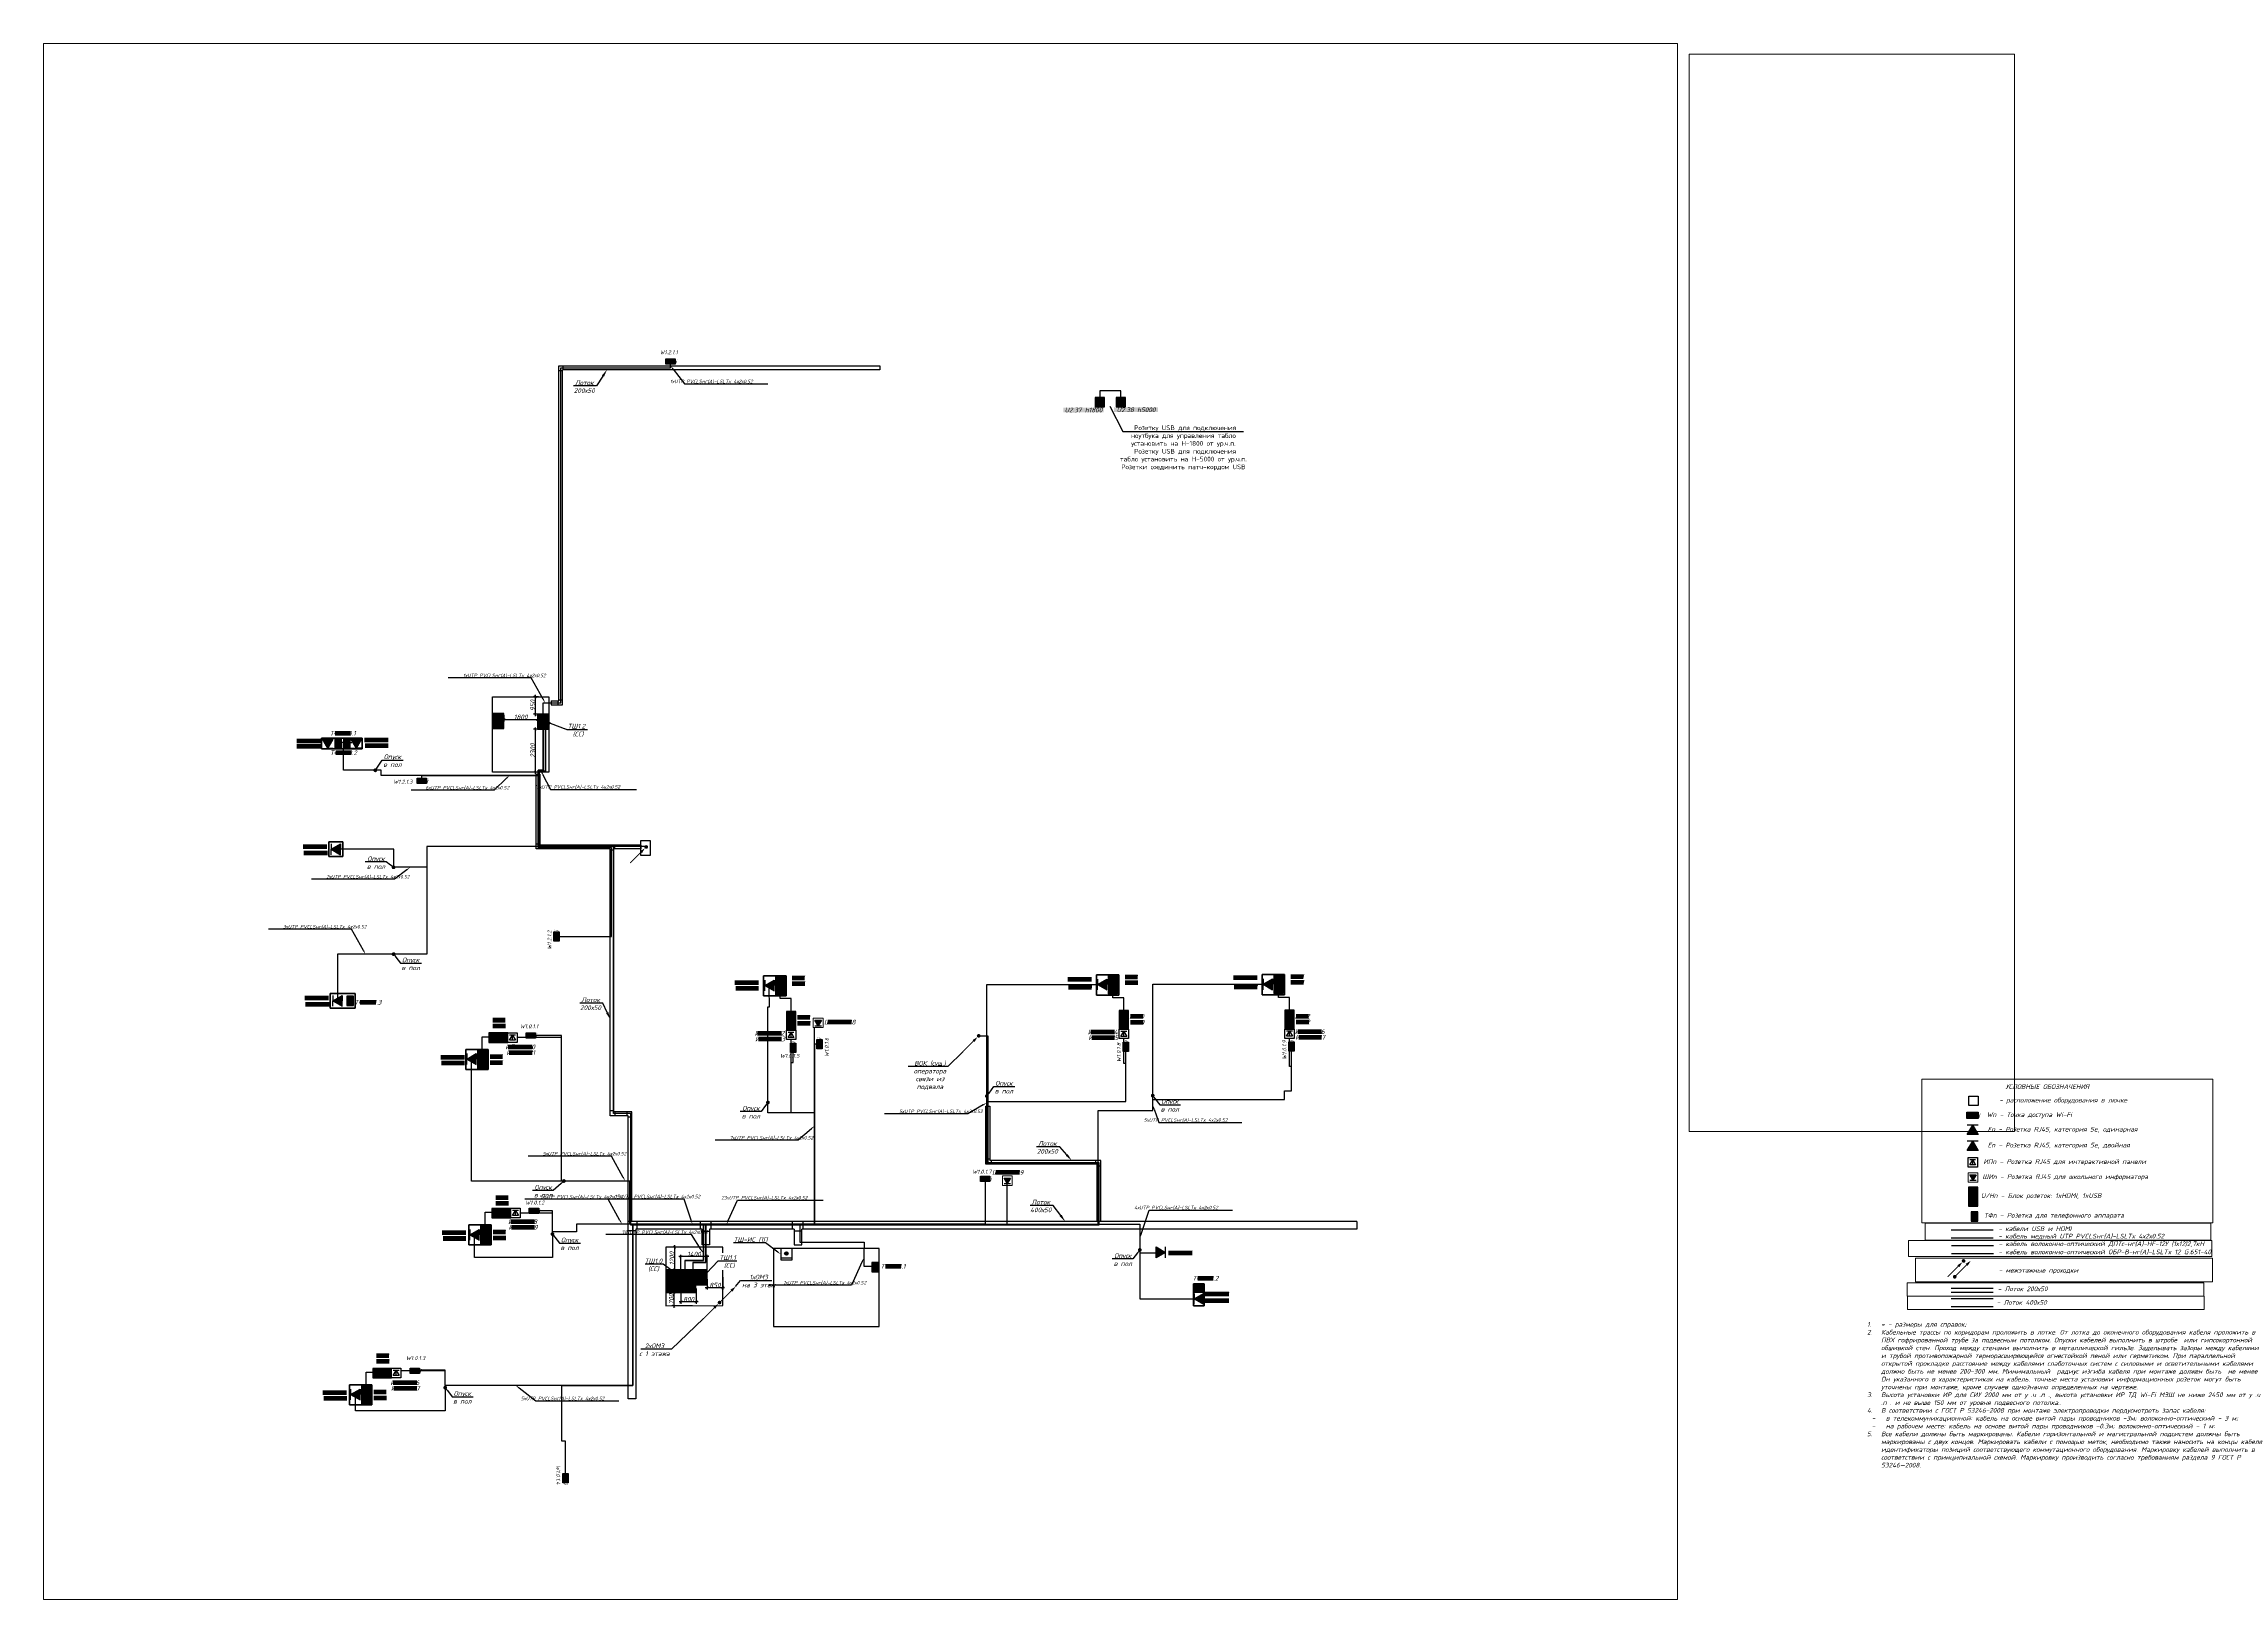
# Paper-space layout '1 этаж. План расположения оборудования' of a CAD drawing. Header units: millimetres. Extents: x 20 to 1182, y 6 to 835.
# The model-space entities are those that its viewports show. They can reach past a viewport. Long polylines and large blocks are cut down to what shows.
import ezdxf
from ezdxf import colors
from ezdxf.entities.mleader import LeaderData, LeaderLine
from ezdxf.math import Vec2, Vec3

# ---------------------------------------------------------------- set-up
doc = ezdxf.new("R2010")
doc.units = ezdxf.units.MM
doc.set_wipeout_variables(frame=1)
doc.linetypes.add('HIDDEN2', pattern=[4.7625, 3.175, -1.5875])
doc.layers.get('Defpoints').update_dxf_attribs({"lineweight": 50, "true_color": 0xbeff1a})
for name, color, linetype, lineweight in [('АП_АСУ_ОсновнаяТолстая', 7, 'Continuous', 30), ('АП_АСУ_ОсновнаяТонкая', 7, 'Continuous', 25), ('ММ HDMI-DVI', 5, 'Continuous', 30), ('ОС', 5, 'Continuous', 30), ('СКС-РОЗЕТКИ', 7, 'Continuous', 50), ('СС_Выноски', 7, 'Continuous', 15), ('СС_СКК_Лоток', 170, 'Continuous', 30), ('СС_СКС_Кабель', 6, 'Continuous', 30), ('СС_СКС_Оборудование', 6, 'Continuous', 30), ('СС_Схема', 7, 'Continuous', 30)]:
    doc.layers.add(name, color=color, linetype=linetype, lineweight=lineweight)
doc.layers.add('СКС_UsbHDMI', color=7, linetype='Continuous', lineweight=30, true_color=0x9b9b37)
doc.styles.add('BRAZEN-txt', font='isocpeui.ttf')
doc.styles.add('ICOCPEUR', font='isocpeur.ttf')
doc.styles.add('ISOCPEUR', font='isocpeui.ttf', dxfattribs={"height": 2.5})
doc.styles.get("Standard").update_dxf_attribs({"font": 'arial.ttf'})
doc.linetypes.add('Рабочее в трубе  _о_о_', pattern='A,5,2,[133,ltypeshp.shx,S=0.4,R=0,X=0,Y=0.75],3', length=10)
doc.dimstyles.new('BRAZEN-Размеры_осевые', dxfattribs={"dimscale": 0, "dimtxt": 350, "dimasz": 150, "dimexe": 100, "dimexo": 100, "dimgap": 70, "dimtad": 1, "dimdec": 0, "dimzin": 0, "dimdsep": 46, "dimtxsty": 'BRAZEN-txt', "dimblk": 'ARCHTICK', "dimcen": 1, "dimdle": 100, "dimadec": 0, "dimazin": 0, "dimtfac": 1, "dimtdec": 0, "dimtofl": 0, "dimtmove": 1, "dimatfit": 3, "dimfxl": 1, "dimtolj": 1, "dimtzin": 0, "dimarcsym": 0})

# ---------------------------------------------------------------- blocks, each defined once
blk = doc.blocks.new('*U20')
at = {"color": 3, "lineweight": 30}
blk.add_lwpolyline([(138, -539), (-277, 62), (174, 375), (590, -226)], close=True, dxfattribs=at)
at = {"color": 0, "lineweight": 0}
blk.add_wipeout([(-277, 62), (174, 375), (590, -226), (138, -539)], dxfattribs=at)
blk.add_hatch(color=3).paths.add_polyline_path([(-391, 226), (-51, 218), (61, 539)])
at = {"lineweight": 30}
h = blk.add_hatch(color=3, dxfattribs=at)
h.dxf.hatch_style = 1
h.paths.add_polyline_path([(590, -226), (174, 375), (-277, 62), (138, -539)])
at = {"color": 3, "lineweight": 30}
for points in [[(-391, 226), (61, 539)], [(-391, 226), (-51, 218), (61, 539)]]:
    blk.add_lwpolyline(points, dxfattribs=at)
at = {"color": 3, "lineweight": 0}
blk.add_circle((100, 0), 540, dxfattribs=at)
blk = doc.blocks.new('панель приема видеодомофона')
blk.add_wipeout([(0, 10), (7, 10), (7, 0), (0, 0)])
at = {"true_color": 0xffffff, "transparency": 33554687}
h = blk.add_hatch(color=7, dxfattribs=at)
h.dxf.hatch_style = 1
h.paths.add_polyline_path([(7, 10), (3.5, 10), (0, 10), (0, 5), (0, 0), (3.5, 0), (7, 0), (7, 5)])
h.paths.add_polyline_path([(3.1, 8.8), (3.1, 1.7), (0.8, 1.7), (0.8, 8.8)], flags=16)
h.paths.add_polyline_path([(3.6, 8.8), (6.6, 8.8), (6.6, 5.6), (3.6, 5.6)], flags=16)
h.paths.add_polyline_path([(4.5, 4.2, -1), (4, 4.2, -1)], flags=16)
h.paths.add_polyline_path([(5.4, 4.2, -1), (4.9, 4.2, -1)], flags=16)
h.paths.add_polyline_path([(6.4, 4.2, -1), (5.8, 4.2, -1)], flags=16)
h.paths.add_polyline_path([(4.5, 3.2, -1), (4, 3.2, -1)], flags=16)
h.paths.add_polyline_path([(5.4, 3.2, -1), (4.9, 3.2, -1)], flags=16)
h.paths.add_polyline_path([(6.4, 3.2, -1), (5.8, 3.2, -1)], flags=16)
h.paths.add_polyline_path([(4.5, 2.2, -1), (4, 2.2, -1)], flags=16)
h.paths.add_polyline_path([(5.4, 2.2, -1), (4.9, 2.2, -1)], flags=16)
h.paths.add_polyline_path([(6.4, 2.2, -1), (5.8, 2.2, -1)], flags=16)
h = blk.add_hatch(color=7, dxfattribs=at)
h.dxf.hatch_style = 1
h.paths.add_polyline_path([(3.1, 8.8), (0.8, 8.8), (0.8, 1.7), (3.1, 1.7)])
h.paths.add_polyline_path([(6.6, 8.8), (3.6, 8.8), (3.6, 5.6), (6.6, 5.6)])
h = blk.add_hatch(color=0)
h.dxf.hatch_style = 1
h.paths.add_polyline_path([(4, 4.2, 1), (4.5, 4.2, 1)])
h = blk.add_hatch(color=0)
h.dxf.hatch_style = 1
h.paths.add_polyline_path([(4, 3.2, 1), (4.5, 3.2, 1)])
h = blk.add_hatch(color=0)
h.dxf.hatch_style = 1
h.paths.add_polyline_path([(4, 2.2, 1), (4.5, 2.2, 1)])
h = blk.add_hatch(color=0)
h.dxf.hatch_style = 1
h.paths.add_polyline_path([(4.9, 4.2, 1), (5.4, 4.2, 1)])
h = blk.add_hatch(color=0)
h.dxf.hatch_style = 1
h.paths.add_polyline_path([(4.9, 3.2, 1), (5.4, 3.2, 1)])
h = blk.add_hatch(color=0)
h.dxf.hatch_style = 1
h.paths.add_polyline_path([(4.9, 2.2, 1), (5.4, 2.2, 1)])
h = blk.add_hatch(color=0)
h.dxf.hatch_style = 1
h.paths.add_polyline_path([(5.8, 4.2, 1), (6.4, 4.2, 1)])
h = blk.add_hatch(color=0)
h.dxf.hatch_style = 1
h.paths.add_polyline_path([(5.8, 3.2, 1), (6.4, 3.2, 1)])
h = blk.add_hatch(color=0)
h.dxf.hatch_style = 1
h.paths.add_polyline_path([(5.8, 2.2, 1), (6.4, 2.2, 1)])
at = {"color": 0, "lineweight": 30}
blk.add_lwpolyline([(0, 0), (3.5, 0), (7, 0), (7, 5), (7, 10), (3.5, 10), (0, 10), (0, 5)], close=True, dxfattribs=at)
at = {"color": 0}
for points in [[(0.8, 1.7), (3.1, 1.7), (3.1, 8.8), (0.8, 8.8)], [(3.6, 8.8), (6.6, 8.8), (6.6, 5.6), (3.6, 5.6)]]:
    blk.add_lwpolyline(points, close=True, dxfattribs=at)
for centre in [(4.3, 4.2), (4.3, 3.2), (4.3, 2.2), (5.2, 4.2), (5.2, 3.2), (5.2, 2.2), (6.1, 4.2), (6.1, 3.2), (6.1, 2.2)]:
    blk.add_circle(centre, 0.266, dxfattribs=at)
blk = doc.blocks.new('Розетки HDMI и USB')
at = {"true_color": 0xffffff, "transparency": 33554687}
h = blk.add_hatch(color=7, dxfattribs=at)
h.dxf.hatch_style = 1
h.paths.add_polyline_path([(237, 475), (0, 475), (0, 237), (237, 237)])
h.paths.add_polyline_path([(211, 388), (211, 348), (205, 348), (190, 331), (123, 331), (56, 331), (41, 348), (35, 348), (35, 388)], flags=16)
h = blk.add_hatch(color=7, dxfattribs=at)
h.dxf.hatch_style = 1
h.paths.add_polyline_path([(237, 237), (0, 237), (0, 0), (237, 0)])
h.paths.add_polyline_path([(197, 140), (197, 97), (41, 97), (41, 140)], flags=16)
h.paths.add_polyline_path([(197, 140), (41, 140), (41, 117), (197, 117)], flags=0)
h = blk.add_hatch(color=7, dxfattribs=at)
h.dxf.hatch_style = 1
h.paths.add_polyline_path([(211, 388), (35, 388), (35, 348), (41, 348), (56, 331), (123, 331), (190, 331), (205, 348), (211, 348)])
h = blk.add_hatch(color=7, dxfattribs=at)
h.dxf.hatch_style = 1
h.paths.add_polyline_path([(197, 140), (41, 140), (41, 117), (197, 117)])
at = {"true_color": 0x000000, "transparency": 33554687}
h = blk.add_hatch(color=18, dxfattribs=at)
h.dxf.hatch_style = 1
h.paths.add_polyline_path([(197, 117), (41, 117), (41, 97), (197, 97)])
at = {"layer": 'СС_СКС_Кабель', "color": 0}
for p, q in [((0, 475), (0, 0)), ((237, 475), (0, 475)), ((0, 237), (237, 237)), ((0, 0), (237, 0)), ((35, 388), (211, 388)), ((35, 388), (35, 348)), ((35, 348), (41, 348)), ((41, 348), (56, 331)), ((41, 140), (197, 140)), ((41, 97), (41, 140)), ((41, 117), (197, 117)), ((197, 97), (41, 97)), ((56, 331), (123, 331)), ((190, 331), (123, 331)), ((205, 348), (190, 331)), ((197, 140), (197, 97)), ((211, 348), (205, 348)), ((211, 388), (211, 348)), ((237, 0), (237, 475))]:
    blk.add_line(p, q, dxfattribs=at)
blk = doc.blocks.new('Розетка 1хRJ45')
at = {"true_color": 0xffffff, "transparency": 33554687}
h = blk.add_hatch(color=7, dxfattribs=at)
h.dxf.hatch_style = 1
h.paths.add_polyline_path([(273, 158), (0, 0), (273, -158)])
at = {"color": 0, "lineweight": 30}
for p, q in [((0, 0), (273, 158)), ((0, 158), (0, -158)), ((273, -158), (0, 0)), ((273, 158), (273, -158))]:
    blk.add_line(p, q, dxfattribs=at)
at = {"style": 'ISOCPEUR', "oblique": 15, "width": 0.8, "flags": 8}
blk.add_attdef('ПОЗ.', (311, -106), '', height=250, dxfattribs=at)
blk = doc.blocks.new('порт ШИ')
at = {"layer": 'АП_АСУ_ОсновнаяТонкая', "color": 3, "lineweight": 0, "ltscale": 50}
blk.add_lwpolyline([(-240, 462), (240, 462), (240, 0), (-240, 0)], close=True, dxfattribs=at)
at = {"layer": 'АП_АСУ_ОсновнаяТонкая', "color": 3, "lineweight": 0, "ltscale": 50, "rotation": 90}
blk.add_blockref('Розетка 1хRJ45', (0, 87), dxfattribs=at)
blk = doc.blocks.new('*U24')
at = {"color": 0}
for p, q in [((0, -38), (0, 462)), ((0, 462), (500, 462)), ((92, 76), (250, 348)), ((407, 348), (92, 348)), ((407, 76), (92, 76)), ((250, 348), (407, 76)), ((250, 76), (250, 348)), ((500, 462), (500, -38)), ((500, -38), (0, -38))]:
    blk.add_line(p, q, dxfattribs=at)
blk = doc.blocks.new('*U23')
at = {"true_color": 0xffffff, "transparency": 33554687}
h = blk.add_hatch(color=7, dxfattribs=at)
h.dxf.hatch_style = 1
h.paths.add_polyline_path([(157, 273), (0, 273), (157, 0)])
h.paths.add_polyline_path([(315, 273), (157, 273), (157, 0)])
at = {"color": 0}
for p, q in [((0, 273), (315, 273)), ((157, 0), (0, 273)), ((0, 0), (315, 0)), ((315, 273), (157, 0)), ((157, 273), (157, 0))]:
    blk.add_line(p, q, dxfattribs=at)
blk = doc.blocks.new('*U250')
at = {"true_color": 0xffffff, "transparency": 33554687}
h = blk.add_hatch(color=7, dxfattribs=at)
h.dxf.hatch_style = 1
h.paths.add_polyline_path([(0, 338), (0, 0), (599, 0), (599, 338)])
at = {"color": 0}
blk.add_lwpolyline([(0, 338), (599, 338), (599, 0), (0, 0)], close=True, dxfattribs=at)
at = {"color": 0, "insert": (13, 300), "char_height": 250, "attachment_point": 1, "style": 'ISOCPEUR'}
blk.add_mtext_dynamic_manual_height_columns('WiFi', width=599, gutter_width=1250, heights=[0], dxfattribs=at)
at = {"color": 18, "true_color": 0x000000, "style": 'ISOCPEUR'}
blk.add_attdef('НАЗВАНИЕ', (-131, 420), '', height=250, dxfattribs=at)
blk = doc.blocks.new('*U16')
blk.add_hatch(color=256).paths.add_polyline_path([(-0.7, -0.7, 1), (0.7, 0.7, 1)])
blk.add_lwpolyline([(-0.7, -0.7, 0, 1.5, 0), (-2.8, -2.8, 2, 2, 0)], format="xyseb")
at = {"const_width": 0.5}
blk.add_lwpolyline([(-8.5, -8.5), (-2.8, -2.8)], dxfattribs=at)
blk = doc.blocks.new('*U14')
blk.add_hatch(color=256).paths.add_polyline_path([(-0.7, -0.7, 1), (0.7, 0.7, 1)])
at = {"const_width": 0.5}
blk.add_lwpolyline([(0.5, 0.5), (6.4, 6.4)], dxfattribs=at)
blk.add_lwpolyline([(8.5, 8.5, 0, 1.5, 0), (6.4, 6.4, 2, 2, 0)], format="xyseb")
blk = doc.blocks.new('соед. коробка')
at = {"layer": 'ОС'}
h = blk.add_hatch(color=0, dxfattribs=at)
h.dxf.hatch_style = 1
h.paths.add_polyline_path([(93.75, 0, 1), (-93.75, 0, 1)])
at = {"layer": 'ОС', "color": 0}
blk.add_circle((0, 0), 93.75, dxfattribs=at)
at = {"layer": 'ОС', "color": 0, "style": 'ISOCPEUR'}
blk.add_attdef('ПАРАМЕТР', (-187.5, 150), '', height=112.5, dxfattribs=at)
blk = doc.blocks.new('1й этаж лоток')
at = {"layer": 'СС_СКК_Лоток'}
for p, q in [((313033, -83464), (313033, -65611)), ((313033, -65611), (330140, -65611)), ((313233, -65872), (313033, -65872)), ((330140, -65811), (313233, -65811)), ((313233, -83664), (313233, -65811)), ((313276, -65811), (313276, -65611)), ((330140, -65611), (330140, -65811)), ((312624, -83464), (313033, -83464)), ((312624, -83464), (312624, -83664)), ((312983, -83464), (312983, -83664)), ((313033, -83397), (313233, -83397)), ((312624, -83664), (313233, -83664)), ((311832, -91342), (311832, -87368)), ((311832, -87368), (312032, -87368)), ((312032, -87368), (312032, -91142)), ((312032, -91084), (311832, -91084)), ((315779, -91342), (311832, -91342)), ((315731, -91142), (312032, -91142)), ((312070, -91142), (312070, -91342)), ((315722, -91342), (315722, -91142)), ((317414, -91142), (315731, -91142)), ((315779, -105563), (315779, -91342)), ((315779, -91401), (315979, -91401)), ((315979, -105363), (315979, -91342)), ((317414, -91342), (315979, -91342)), ((316029, -91342), (316029, -91142)), ((317414, -91142), (317414, -91342)), ((315979, -105307), (315779, -105307)), ((316736, -105563), (315779, -105563)), ((316936, -105363), (315979, -105363)), ((316027, -105363), (316027, -105563)), ((316673, -105563), (316673, -105363)), ((316736, -111200), (316736, -105563)), ((316736, -105630), (316936, -105630)), ((316936, -111200), (316936, -105363)), ((335795, -108153), (335795, -105058)), ((335795, -105058), (335995, -105058)), ((335995, -105058), (335995, -107953)), ((335995, -107878), (335795, -107878)), ((341914, -107953), (335995, -107953)), ((336081, -107953), (336081, -108153)), ((341646, -108153), (341646, -107953)), ((341914, -111200), (341914, -107953)), ((341714, -108153), (335795, -108153)), ((341714, -111200), (341714, -108153)), ((341714, -108236), (341914, -108236)), ((316736, -120644), (316736, -111200)), ((355555, -111200), (316736, -111200)), ((317218, -111600), (317218, -111200)), ((320592, -111600), (320592, -111200)), ((321152, -111600), (321152, -111200)), ((325491, -111600), (325491, -111200)), ((326064, -111600), (326064, -111200)), ((355555, -111200), (355555, -111600)), ((317136, -111695), (316736, -111695)), ((320675, -111600), (317136, -111600)), ((317136, -111600), (317136, -120644)), ((320675, -112442), (320675, -111600)), ((320675, -111709), (321075, -111709)), ((321075, -112442), (320675, -112442)), ((325583, -111600), (321075, -111600)), ((321075, -111600), (321075, -112442)), ((325583, -111600), (325583, -112443)), ((325583, -111695), (325983, -111695)), ((325583, -112443), (325983, -112443)), ((355555, -111600), (325983, -111600)), ((325983, -112443), (325983, -111600)), ((317136, -120644), (316736, -120644))]:
    blk.add_line(p, q, dxfattribs=at)
blk = doc.blocks.new('*U260')
at = {"true_color": 0xffffff, "transparency": 33554687}
h = blk.add_hatch(color=7, dxfattribs=at)
h.dxf.hatch_style = 1
h.paths.add_polyline_path([(0, 338), (0, 0), (599, 0), (599, 338)])
at = {"color": 0}
blk.add_lwpolyline([(0, 338), (599, 338), (599, 0), (0, 0)], close=True, dxfattribs=at)
at = {"color": 0, "insert": (13, 300), "char_height": 250, "attachment_point": 1, "style": 'ISOCPEUR'}
blk.add_mtext_dynamic_manual_height_columns('WiFi', width=599, gutter_width=1250, heights=[0], dxfattribs=at)
at = {"color": 18, "true_color": 0x000000, "style": 'ISOCPEUR'}
blk.add_attdef('НАЗВАНИЕ', (-253, 862), '', height=250, dxfattribs=at)
blk = doc.blocks.new('*U261')
at = {"true_color": 0xffffff, "transparency": 33554687}
h = blk.add_hatch(color=7, dxfattribs=at)
h.dxf.hatch_style = 1
h.paths.add_polyline_path([(0, 338), (0, 0), (599, 0), (599, 338)])
at = {"color": 0}
blk.add_lwpolyline([(0, 338), (599, 338), (599, 0), (0, 0)], close=True, dxfattribs=at)
at = {"color": 0, "insert": (13, 300), "char_height": 250, "attachment_point": 1, "style": 'ISOCPEUR'}
blk.add_mtext_dynamic_manual_height_columns('WiFi', width=599, gutter_width=1250, heights=[0], dxfattribs=at)
at = {"color": 18, "true_color": 0x000000, "style": 'ISOCPEUR'}
blk.add_attdef('НАЗВАНИЕ', (-253, 579), '', height=250, dxfattribs=at)
blk = doc.blocks.new('*U262')
at = {"true_color": 0xffffff, "transparency": 33554687}
h = blk.add_hatch(color=7, dxfattribs=at)
h.dxf.hatch_style = 1
h.paths.add_polyline_path([(0, 338), (0, 0), (599, 0), (599, 338)])
at = {"color": 0}
blk.add_lwpolyline([(0, 338), (599, 338), (599, 0), (0, 0)], close=True, dxfattribs=at)
at = {"color": 0, "insert": (13, 300), "char_height": 250, "attachment_point": 1, "style": 'ISOCPEUR'}
blk.add_mtext_dynamic_manual_height_columns('WiFi', width=599, gutter_width=1250, heights=[0], dxfattribs=at)
at = {"color": 18, "true_color": 0x000000, "style": 'ISOCPEUR'}
blk.add_attdef('НАЗВАНИЕ', (-399, 639), '', height=250, dxfattribs=at)
blk = doc.blocks.new('*U278')
at = {"true_color": 0xffffff, "transparency": 33554687}
h = blk.add_hatch(color=7, dxfattribs=at)
h.dxf.hatch_style = 1
h.paths.add_polyline_path([(0, 338), (0, 0), (599, 0), (599, 338)])
at = {"color": 0}
blk.add_lwpolyline([(0, 338), (599, 338), (599, 0), (0, 0)], close=True, dxfattribs=at)
at = {"color": 0, "insert": (13, 300), "char_height": 250, "attachment_point": 1, "style": 'ISOCPEUR'}
blk.add_mtext_dynamic_manual_height_columns('WiFi', width=599, gutter_width=1250, heights=[0], dxfattribs=at)
at = {"color": 18, "true_color": 0x000000, "style": 'ISOCPEUR'}
blk.add_attdef('НАЗВАНИЕ', (-337, 991), '', height=250, dxfattribs=at)
blk = doc.blocks.new('*U279')
at = {"true_color": 0xffffff, "transparency": 33554687}
h = blk.add_hatch(color=7, dxfattribs=at)
h.dxf.hatch_style = 1
h.paths.add_polyline_path([(0, 338), (0, 0), (599, 0), (599, 338)])
at = {"color": 0}
blk.add_lwpolyline([(0, 338), (599, 338), (599, 0), (0, 0)], close=True, dxfattribs=at)
at = {"color": 0, "insert": (13, 300), "char_height": 250, "attachment_point": 1, "style": 'ISOCPEUR'}
blk.add_mtext_dynamic_manual_height_columns('WiFi', width=599, gutter_width=1250, heights=[0], dxfattribs=at)
at = {"color": 18, "true_color": 0x000000, "style": 'ISOCPEUR'}
blk.add_attdef('НАЗВАНИЕ', (-680, 492), '', height=250, dxfattribs=at)
blk = doc.blocks.new('*U280')
at = {"true_color": 0xffffff, "transparency": 33554687}
h = blk.add_hatch(color=7, dxfattribs=at)
h.dxf.hatch_style = 1
h.paths.add_polyline_path([(0, 338), (0, 0), (599, 0), (599, 338)])
at = {"color": 0}
blk.add_lwpolyline([(0, 338), (599, 338), (599, 0), (0, 0)], close=True, dxfattribs=at)
at = {"color": 0, "insert": (13, 300), "char_height": 250, "attachment_point": 1, "style": 'ISOCPEUR'}
blk.add_mtext_dynamic_manual_height_columns('WiFi', width=599, gutter_width=1250, heights=[0], dxfattribs=at)
at = {"color": 18, "true_color": 0x000000, "style": 'ISOCPEUR'}
blk.add_attdef('НАЗВАНИЕ', (-525, 502), '', height=250, dxfattribs=at)
blk = doc.blocks.new('_None')
blk = doc.blocks.new('_Dot')
at = {"color": 0, "linetype": 'ByBlock', "lineweight": -2}
blk.add_line((-0.5, 0), (-1, 0), dxfattribs=at)
at = {"color": 0, "linetype": 'ByBlock', "const_width": 0.5}
blk.add_lwpolyline([(-0.25, 0, 1), (0.25, 0, 1)], format="xyb", close=True, dxfattribs=at)
blk = doc.blocks.new('USB')
at = {"true_color": 0xffffff, "transparency": 33554687}
h = blk.add_hatch(color=7, dxfattribs=at)
h.dxf.hatch_style = 1
h.paths.add_polyline_path([(500, 0), (0, 0), (0, -500), (500, -500)])
h.paths.add_polyline_path([(414, -205), (414, -296), (86, -296), (86, -205)], flags=16)
h.paths.add_polyline_path([(414, -205), (86, -205), (86, -254), (414, -254)], flags=0)
h = blk.add_hatch(color=7, dxfattribs=at)
h.dxf.hatch_style = 1
h.paths.add_polyline_path([(86, -205), (86, -254), (414, -254), (414, -205)])
at = {"true_color": 0x000000, "transparency": 33554687}
h = blk.add_hatch(color=18, dxfattribs=at)
h.dxf.hatch_style = 1
h.paths.add_polyline_path([(86, -254), (86, -296), (414, -296), (414, -254)])
at = {"color": 5, "lineweight": 30}
blk.add_lwpolyline([(500, -500), (500, 0), (0, 0), (0, -500)], close=True, dxfattribs=at)
at = {"layer": 'СС_СКС_Кабель', "color": 5}
for p, q in [((86, -205), (414, -205)), ((86, -296), (86, -205)), ((86, -254), (414, -254)), ((414, -296), (86, -296)), ((414, -205), (414, -296))]:
    blk.add_line(p, q, dxfattribs=at)
blk = doc.blocks.new('Модуль на 1 RJ')
at = {"true_color": 0xffffff}
h = blk.add_hatch(color=7, dxfattribs=at)
h.dxf.hatch_style = 1
h.paths.add_polyline_path([(0, 250), (-289, 250), (0, -250)])
at = {"color": 0, "lineweight": 30}
for p, q in [((-289, 250), (0, 250)), ((0, -250), (-289, 250)), ((0, 250), (0, -250)), ((-289, -250), (0, -250))]:
    blk.add_line(p, q, dxfattribs=at)
blk = doc.blocks.new('ШКАФ ТФ 1')
at = {"true_color": 0xffffff, "transparency": 33554687}
h = blk.add_hatch(color=7, dxfattribs=at)
h.dxf.hatch_style = 1
h.paths.add_polyline_path([(400, 522), (-400, 522), (-400, -522), (400, -522)])
h.paths.add_polyline_path([(400, 678), (-400, 678), (-400, 522), (400, 522)])
at = {"layer": 'СС_СКС_Оборудование', "color": 180}
blk.add_line((-400, 522), (400, 522), dxfattribs=at)
blk.add_lwpolyline([(-400, -522), (400, -522), (400, 678), (-400, 678)], close=True, dxfattribs=at)
at = {"layer": 'СС_СКС_Кабель', "rotation": 90}
blk.add_blockref('соед. коробка', (0, 0), dxfattribs=at)
blk = doc.blocks.new('шкаф ТШ 2')
at = {"true_color": 0xffffff, "transparency": 33554684}
h = blk.add_hatch(color=7, dxfattribs=at)
h.dxf.hatch_style = 1
h.paths.add_polyline_path([(341, 300), (-341, 300), (-341, -300), (341, -300)])
h.paths.add_polyline_path([(-341, 300), (-459, 300), (-459, -300), (-341, -300)])
at = {"layer": 'СС_СКС_Оборудование', "color": 180}
blk.add_line((-341, 300), (-341, -300), dxfattribs=at)
blk.add_lwpolyline([(341, 300), (-459, 300), (-459, -300), (341, -300)], close=True, dxfattribs=at)
at = {"layer": 'СС_СКС_Кабель', "rotation": 180}
blk.add_blockref('соед. коробка', (0, 0), dxfattribs=at)
blk = doc.blocks.new('_ArchTick')
at = {"color": 0, "linetype": 'ByBlock', "const_width": 0.15}
blk.add_lwpolyline([(-0.5, -0.5), (0.5, 0.5)], dxfattribs=at)
blk = doc.blocks.new('*D205')
at = {"layer": 'Defpoints', "color": 0, "transparency": 16777216}
for p in [(320939, -114174), (320939, -114726), (321774, -114072)]:
    blk.add_point(p, dxfattribs=at)
at = {"layer": 'СС_СКК_Лоток', "color": 0, "linetype": 'Continuous', "lineweight": -2, "transparency": 16777216}
for p, q in [((321874, -114726), (320839, -114726)), ((320939, -114274), (320939, -114826)), ((321774, -114172), (321774, -114826))]:
    blk.add_line(p, q, dxfattribs=at)
at = {"layer": 'СС_СКК_Лоток', "color": 0, "lineweight": -2, "transparency": 16777216, "xscale": 150, "yscale": 150, "zscale": 150, "rotation": 180}
blk.add_blockref('_ArchTick', (320939, -114726), dxfattribs=at)
at = {"layer": 'СС_СКК_Лоток', "color": 0, "lineweight": -2, "transparency": 16777216, "xscale": 150, "yscale": 150, "zscale": 150}
blk.add_blockref('_ArchTick', (321774, -114726), dxfattribs=at)
at = {"layer": 'СС_СКК_Лоток', "color": 0, "lineweight": 0, "transparency": 16777216, "insert": (321356, -114591), "char_height": 2.5, "width": 731.08, "attachment_point": 5, "style": 'ISOCPEUR'}
blk.add_mtext('\\A1;{\\H100x;850}', dxfattribs=at)
blk = doc.blocks.new('*D206')
at = {"layer": 'Defpoints', "color": 0, "transparency": 16777216}
for p in [(319547, -114674), (320356, -114674), (319547, -115479)]:
    blk.add_point(p, dxfattribs=at)
at = {"layer": 'СС_СКК_Лоток', "color": 0, "linetype": 'Continuous', "lineweight": -2, "transparency": 16777216}
for p, q in [((319547, -114774), (319547, -115579)), ((320356, -114774), (320356, -115579)), ((320456, -115479), (319447, -115479))]:
    blk.add_line(p, q, dxfattribs=at)
at = {"layer": 'СС_СКК_Лоток', "color": 0, "lineweight": -2, "transparency": 16777216, "xscale": 150, "yscale": 150, "zscale": 150, "rotation": 180}
blk.add_blockref('_ArchTick', (319547, -115479), dxfattribs=at)
at = {"layer": 'СС_СКК_Лоток', "color": 0, "lineweight": -2, "transparency": 16777216, "xscale": 150, "yscale": 150, "zscale": 150}
blk.add_blockref('_ArchTick', (320356, -115479), dxfattribs=at)
at = {"layer": 'СС_СКК_Лоток', "color": 0, "lineweight": 0, "transparency": 16777216, "insert": (319952, -115344), "char_height": 2.5, "width": 731.08, "attachment_point": 5, "style": 'ISOCPEUR'}
blk.add_mtext('\\A1;{\\H100x;800}', dxfattribs=at)
blk = doc.blocks.new('ТШ СБ 1')
at = {"true_color": 0xffffff, "transparency": 33554687}
h = blk.add_hatch(color=7, dxfattribs=at)
h.dxf.hatch_style = 1
h.paths.add_polyline_path([(400, 522), (-400, 522), (-400, -522), (400, -522)])
h.paths.add_polyline_path([(400, 678), (-400, 678), (-400, 522), (400, 522)])
at = {"layer": 'СС_СКС_Оборудование', "color": 18, "true_color": 0x000000}
blk.add_line((-400, 522), (400, 522), dxfattribs=at)
blk.add_lwpolyline([(-400, -522), (400, -522), (400, 678), (-400, 678)], close=True, dxfattribs=at)
at = {"insert": (0, 0), "char_height": 250, "attachment_point": 5}
blk.add_mtext_dynamic_manual_height_columns('ТШ СБ', width=2.5, gutter_width=12.5, heights=[0], dxfattribs=at)
blk = doc.blocks.new('*D207')
at = {"layer": 'Defpoints', "color": 0, "transparency": 16777216}
for p in [(319539, -113073), (319539, -113931), (320939, -113892)]:
    blk.add_point(p, dxfattribs=at)
at = {"layer": 'СС_СКК_Лоток', "color": 0, "linetype": 'Continuous', "lineweight": -2, "transparency": 16777216}
for p, q in [((321039, -113073), (319439, -113073)), ((319539, -113831), (319539, -112973)), ((320939, -113792), (320939, -112973))]:
    blk.add_line(p, q, dxfattribs=at)
at = {"layer": 'СС_СКК_Лоток', "color": 0, "lineweight": -2, "transparency": 16777216, "xscale": 150, "yscale": 150, "zscale": 150, "rotation": 180}
blk.add_blockref('_ArchTick', (319539, -113073), dxfattribs=at)
at = {"layer": 'СС_СКК_Лоток', "color": 0, "lineweight": -2, "transparency": 16777216, "xscale": 150, "yscale": 150, "zscale": 150}
blk.add_blockref('_ArchTick', (320939, -113073), dxfattribs=at)
at = {"layer": 'СС_СКК_Лоток', "color": 0, "lineweight": 0, "transparency": 16777216, "insert": (320239, -112938), "char_height": 2.5, "width": 731.08, "attachment_point": 5, "style": 'ISOCPEUR'}
blk.add_mtext('\\A1;{\\H100x;1400}', dxfattribs=at)
blk = doc.blocks.new('*D208')
at = {"layer": 'Defpoints', "color": 0, "transparency": 16777216}
for p in [(319547, -114974), (319167, -115691), (320256, -115691)]:
    blk.add_point(p, dxfattribs=at)
at = {"layer": 'СС_СКК_Лоток', "color": 0, "linetype": 'Continuous', "lineweight": -2, "transparency": 16777216}
for p, q in [((319447, -114974), (319067, -114974)), ((319167, -114874), (319167, -115791)), ((320156, -115691), (319067, -115691))]:
    blk.add_line(p, q, dxfattribs=at)
at = {"layer": 'СС_СКК_Лоток', "color": 0, "lineweight": -2, "transparency": 16777216, "xscale": 150, "yscale": 150, "zscale": 150}
for p, rotation in [((319167, -114974), 90), ((319167, -115691), 270)]:
    blk.add_blockref('_ArchTick', p, dxfattribs=dict(at, rotation=rotation))
at = {"layer": 'СС_СКК_Лоток', "color": 0, "lineweight": 0, "transparency": 16777216, "insert": (319030, -115333), "char_height": 2.5, "width": 731.08, "attachment_point": 5, "rotation": 90, "style": 'ISOCPEUR'}
blk.add_mtext('\\A1;{\\H100x;700}', dxfattribs=at)
blk = doc.blocks.new('*D209')
at = {"layer": 'Defpoints', "color": 0, "transparency": 16777216}
for p in [(320425, -112562), (319204, -113774), (319464, -113774)]:
    blk.add_point(p, dxfattribs=at)
at = {"layer": 'СС_СКК_Лоток', "color": 0, "linetype": 'Continuous', "lineweight": -2, "transparency": 16777216}
for p, q in [((320325, -112562), (319104, -112562)), ((319204, -112462), (319204, -113874)), ((319364, -113774), (319104, -113774))]:
    blk.add_line(p, q, dxfattribs=at)
at = {"layer": 'СС_СКК_Лоток', "color": 0, "lineweight": -2, "transparency": 16777216, "xscale": 150, "yscale": 150, "zscale": 150}
for p, rotation in [((319204, -112562), 90), ((319204, -113774), 270)]:
    blk.add_blockref('_ArchTick', p, dxfattribs=dict(at, rotation=rotation))
at = {"layer": 'СС_СКК_Лоток', "color": 0, "lineweight": 0, "transparency": 16777216, "insert": (319069, -113168), "char_height": 2.5, "width": 731.08, "attachment_point": 5, "rotation": 90, "style": 'ISOCPEUR'}
blk.add_mtext('\\A1;{\\H100x;1200}', dxfattribs=at)
blk = doc.blocks.new('ТШ СБ 2')
at = {"true_color": 0xffffff, "transparency": 33554684}
h = blk.add_hatch(color=7, dxfattribs=at)
h.dxf.hatch_style = 1
h.paths.add_polyline_path([(300, 327), (-300, 327), (-300, -327), (300, -327)])
h.paths.add_polyline_path([(300, 473), (-300, 473), (-300, 327), (300, 327)])
at = {"layer": 'СС_СКС_Оборудование', "color": 7}
blk.add_line((-300, 327), (300, 327), dxfattribs=at)
blk.add_lwpolyline([(-300, 473), (-300, -327), (300, -327), (300, 473)], close=True, dxfattribs=at)
at = {"insert": (0, 0), "char_height": 225, "attachment_point": 5}
blk.add_mtext_dynamic_manual_height_columns('ТШ СБ', width=2.5, gutter_width=12.5, heights=[0], dxfattribs=at)
blk = doc.blocks.new('*D225')
at = {"layer": 'Defpoints', "color": 0, "transparency": 16777216}
for p in [(310110, -84127), (311904, -84172), (311904, -84452)]:
    blk.add_point(p, dxfattribs=at)
at = {"layer": 'СС_СКК_Лоток', "color": 0, "linetype": 'Continuous', "lineweight": -2, "transparency": 16777216}
for p, q in [((310010, -84452), (312004, -84452)), ((310110, -84227), (310110, -84552)), ((311904, -84272), (311904, -84552))]:
    blk.add_line(p, q, dxfattribs=at)
at = {"layer": 'СС_СКК_Лоток', "color": 0, "lineweight": -2, "transparency": 16777216, "xscale": 150, "yscale": 150, "zscale": 150, "rotation": 180}
blk.add_blockref('_ArchTick', (310110, -84452), dxfattribs=at)
at = {"layer": 'СС_СКК_Лоток', "color": 0, "lineweight": -2, "transparency": 16777216, "xscale": 150, "yscale": 150, "zscale": 150}
blk.add_blockref('_ArchTick', (311904, -84452), dxfattribs=at)
at = {"layer": 'СС_СКК_Лоток', "color": 0, "lineweight": 0, "transparency": 16777216, "insert": (311007, -84317), "char_height": 2.5, "width": 731.08, "attachment_point": 5, "style": 'ISOCPEUR'}
blk.add_mtext('\\A1;{\\H100x;1800}', dxfattribs=at)
blk = doc.blocks.new('*D226')
at = {"layer": 'Defpoints', "color": 0, "transparency": 16777216}
for p in [(312064, -83238), (311783, -84172), (312145, -84172)]:
    blk.add_point(p, dxfattribs=at)
at = {"layer": 'СС_СКК_Лоток', "color": 0, "linetype": 'Continuous', "lineweight": -2, "transparency": 16777216}
for p, q in [((311964, -83238), (311683, -83238)), ((311783, -83138), (311783, -84272)), ((312045, -84172), (311683, -84172))]:
    blk.add_line(p, q, dxfattribs=at)
at = {"layer": 'СС_СКК_Лоток', "color": 0, "lineweight": -2, "transparency": 16777216, "xscale": 150, "yscale": 150, "zscale": 150}
for p, rotation in [((311783, -83238), 90), ((311783, -84172), 270)]:
    blk.add_blockref('_ArchTick', p, dxfattribs=dict(at, rotation=rotation))
at = {"layer": 'СС_СКК_Лоток', "color": 0, "lineweight": 0, "transparency": 16777216, "insert": (311648, -83705), "char_height": 2.5, "width": 731.08, "attachment_point": 5, "rotation": 90, "style": 'ISOCPEUR'}
blk.add_mtext('\\A1;{\\H100x;950}', dxfattribs=at)
blk = doc.blocks.new('*D227')
at = {"layer": 'Defpoints', "color": 0, "transparency": 16777216}
for p in [(312500, -84972), (311787, -87248), (312504, -87248)]:
    blk.add_point(p, dxfattribs=at)
at = {"layer": 'СС_СКК_Лоток', "color": 0, "linetype": 'Continuous', "lineweight": -2, "transparency": 16777216}
for p, q in [((312400, -84972), (311687, -84972)), ((311787, -84872), (311787, -87348)), ((312404, -87248), (311687, -87248))]:
    blk.add_line(p, q, dxfattribs=at)
at = {"layer": 'СС_СКК_Лоток', "color": 0, "lineweight": -2, "transparency": 16777216, "xscale": 150, "yscale": 150, "zscale": 150}
for p, rotation in [((311787, -84972), 90), ((311787, -87248), 270)]:
    blk.add_blockref('_ArchTick', p, dxfattribs=dict(at, rotation=rotation))
at = {"layer": 'СС_СКК_Лоток', "color": 0, "lineweight": 0, "transparency": 16777216, "insert": (311652, -86110), "char_height": 2.5, "width": 731.08, "attachment_point": 5, "rotation": 90, "style": 'ISOCPEUR'}
blk.add_mtext('\\A1;{\\H100x;2300}', dxfattribs=at)
blk = doc.blocks.new('*U2121')
at = {"true_color": 0xffffff, "transparency": 33554687}
h = blk.add_hatch(color=7, dxfattribs=at)
h.dxf.hatch_style = 1
h.paths.add_polyline_path([(0, 338), (0, 0), (599, 0), (599, 338)])
at = {"color": 0}
blk.add_lwpolyline([(0, 338), (599, 338), (599, 0), (0, 0)], close=True, dxfattribs=at)
at = {"color": 0, "insert": (13, 300), "char_height": 250, "attachment_point": 1, "style": 'ISOCPEUR'}
blk.add_mtext_dynamic_manual_height_columns('WiFi', width=599, gutter_width=1250, heights=[0], dxfattribs=at)
at = {"color": 18, "true_color": 0x000000, "style": 'ISOCPEUR'}
blk.add_attdef('НАЗВАНИЕ', (-525, -420), '', height=250, dxfattribs=at)
blk = doc.blocks.new('*U2128')
at = {"true_color": 0xffffff, "transparency": 33554687}
h = blk.add_hatch(color=7, dxfattribs=at)
h.dxf.hatch_style = 1
h.paths.add_polyline_path([(0, 338), (0, 0), (599, 0), (599, 338)])
at = {"color": 0}
blk.add_lwpolyline([(0, 338), (599, 338), (599, 0), (0, 0)], close=True, dxfattribs=at)
at = {"color": 0, "insert": (13, 300), "char_height": 250, "attachment_point": 1, "style": 'ISOCPEUR'}
blk.add_mtext_dynamic_manual_height_columns('WiFi', width=599, gutter_width=1250, heights=[0], dxfattribs=at)
at = {"color": 18, "true_color": 0x000000, "style": 'ISOCPEUR'}
blk.add_attdef('НАЗВАНИЕ', (-1523, -16), '', height=250, dxfattribs=at)

msp = doc.modelspace()

# ---------------------------------------------------------------- linework, layer by layer
msp.add_lwpolyline([(316736, -111199.6), (316736, -105563)])
at = {"layer": 'СКС-РОЗЕТКИ', "color": 7, "linetype": 'HIDDEN2'}
for points in [[(300393.3, -85435.9), (302561.8, -85435.9), (302561.8, -86009.4), (300393.3, -86009.4)], [(300778.3, -91756.8), (300778.3, -90975.5), (301534.9, -90975.5), (301534.9, -91756.8)], [(323951.4, -98101.8), (325144.8, -98101.8), (325144.8, -99180.8), (323951.4, -99180.8)], [(341683.7, -98051.6), (342877.1, -98051.6), (342877.1, -99130.5), (341683.7, -99130.5)], [(350508.7, -98039), (351702.1, -98039), (351702.1, -99118), (350508.7, -99118)], [(308078.1, -102026.4), (309271.5, -102026.4), (309271.5, -103105.4), (308078.1, -103105.4)], [(308241.1, -111371.4), (309434.5, -111371.4), (309434.5, -112450.4), (308241.1, -112450.4)], [(301888.5, -119896.4), (303081.9, -119896.4), (303081.9, -120975.4), (301888.5, -120975.4)]]:
    msp.add_lwpolyline(points, close=True, dxfattribs=at)
at = {"layer": 'СКС_UsbHDMI', "linetype": 'Рабочее в трубе  _о_о_'}
msp.add_lwpolyline([(342978.7, -67287.5), (342978.7, -66934.9), (341863.7, -66934.9), (341863.7, -67287.5)], dxfattribs=at)
at = {"layer": 'СС_СКК_Лоток'}
for p, q in [((65991.3, -129528.2), (63752.5, -129528.2)), ((63752.5, -129728.2), (65991.3, -129728.2)), ((65991.3, -130474.5), (63752.5, -130474.5)), ((63752.5, -130874.5), (65991.3, -130874.5))]:
    msp.add_line(p, q, dxfattribs=at)
at = {"layer": 'СС_СКК_Лоток', "color": 7}
for points in [[(309509.5, -83237.5), (312503.7, -83237.5), (312503.7, -87247.5), (309525.4, -87247.5), (309509.5, -87247.5), (309509.5, -83237.5)], [(317414.2, -90902.5), (317913.7, -90902.5), (317913.7, -91702.5), (317414.2, -91702.5), (317414.2, -90902.5)], [(318738.6, -112567.5), (318738.6, -115686.4), (321773.7, -115681.4), (321773.7, -112562.5), (318738.6, -112567.5)], [(324468.7, -112642.5), (324468.7, -116792.5), (330113.7, -116792.4), (330113.7, -112642.5), (324468.7, -112642.6)]]:
    msp.add_lwpolyline(points, dxfattribs=at)
at = {"layer": 'СС_СКС_Кабель'}
msp.add_line((63752.5, -124630), (65991.3, -124630), dxfattribs=at)
at = {"layer": 'СС_СКС_Кабель', "linetype": 'Рабочее в трубе  _о_о_', "ltscale": 100}
for points in [[(303260.4, -87157), (301572.8, -87157), (301572.8, -85677.6), (301275.6, -85677.6)], [(303260.4, -87157), (301572.8, -87157), (301572.8, -85677.6), (302010.4, -85677.6)], [(304243.8, -92324.9), (304243.8, -91366.1), (301156.6, -91366.1)], [(304234.4, -96951.6), (301243.7, -96951.6), (301243.7, -99293.1)], [(324179.9, -104857.5), (324179.9, -99759.5), (324260.7, -99759.5), (324255, -98761.2)], [(335840, -104515.1), (335840, -98569.9), (341757.6, -98569.9)], [(344681.5, -104472.4), (344681.5, -98557.3), (350568.1, -98557.3)], [(313471.8, -109042.4), (308387.4, -109042.4), (308387.4, -102689)], [(312699.3, -111748.5), (312699.3, -113111.7), (308550.4, -113111.7), (308550.4, -112034)], [(329717.8, -113605.8), (329299.8, -113605.8), (329299.8, -112642.5)], [(343995, -112710.9), (343995, -112876.4), (344862.7, -112876.4)], [(343995, -112715.6), (343995, -115323.3), (346883, -115323.3)], [(306984.9, -119931), (306984.9, -121294.3), (302197.8, -121294.3), (302197.8, -120416.3)]]:
    msp.add_lwpolyline(points, dxfattribs=at)
at = {"layer": 'СС_СКС_Кабель'}
for points in [[(312203.7, -84937.5), (312203.7, -87154.5), (311932.2, -87154.5), (311932.2, -87425.2), (303571, -87425.2), (303571, -87157), (303260.4, -87157)], [(312203.7, -84937.5), (312203.7, -87154.5), (311932.2, -87154.5), (311932.2, -91210.6), (306002, -91210.6), (306002, -96951.6), (304234.4, -96951.6)], [(312203.7, -84937.5), (312203.7, -87154.5), (311932.2, -87154.5), (311932.2, -91210.6), (306002, -91210.6), (306002, -92324.9), (304234.4, -92324.9)], [(319748.9, -113285), (320748.9, -113285), (320748.9, -111343.8), (326664.4, -111343.8), (326664.4, -100866.3)], [(319748.9, -113285), (320748.9, -113285), (320748.9, -111343.8), (316831.1, -111343.8), (316831.1, -109042.4), (313189.3, -109042.4), (313189.3, -101402.5), (310815.8, -101402.5)], [(319748.9, -113285), (320748.9, -113285), (320748.9, -111343.8), (316831.1, -111343.8), (316831.1, -109042.4), (313189.3, -109042.4), (313189.3, -101293.6), (311803, -101293.6)], [(319748.9, -113285), (320748.9, -113285), (320748.9, -111343.8), (341766.7, -111343.8), (341766.7, -105285.5), (344681.5, -105285.5), (344681.5, -104700.4), (351703.3, -104700.4), (351703.3, -104239.6), (352077.7, -104239.6), (352077.7, -102942.9), (351968.7, -102942.9), (351968.7, -101443.5)], [(319748.9, -113285), (320748.9, -113285), (320748.9, -111343.8), (341766.7, -111343.8), (341766.7, -108115.4), (335840, -108115.4), (335840, -104800.7), (343252.7, -104800.7), (343252.7, -102785.5), (343143.7, -102785.5), (343143.7, -101456.1)], [(319748.9, -113285), (320748.9, -113285), (320748.9, -111343.8), (326664.4, -111343.8), (326664.4, -105407.3), (325411.4, -105407.3), (325411.4, -101506.4)], [(319748.9, -113285), (320748.9, -113285), (320748.9, -111343.8), (341766.7, -111343.8), (341766.7, -105285.5), (344681.5, -105285.5), (344681.5, -104700.4), (351703.3, -104700.4), (351703.3, -104239.6), (352077.7, -104239.6), (352077.7, -102131.5)], [(319748.9, -113285), (320748.9, -113285), (320748.9, -111343.8), (341766.7, -111343.8), (341766.7, -108115.4), (335840, -108115.4), (335840, -104800.7), (343252.7, -104800.7), (343252.7, -102144.1)], [(319748.9, -113285), (320748.9, -113285), (320748.9, -111343.8), (326664.4, -111343.8), (326664.4, -105407.3), (325411.4, -105407.3), (325411.4, -102731.8), (325520.3, -102731.8), (325520.3, -102194.4)], [(319748.9, -113285), (320748.9, -113285), (320748.9, -111343.8), (341766.7, -111343.8), (341766.7, -105285.5), (344681.5, -105285.5), (344681.5, -104700.4), (344681.5, -104700.4), (344681.5, -104412.3)], [(319748.9, -113285), (320748.9, -113285), (320748.9, -111343.8), (341766.7, -111343.8), (341766.7, -108115.4), (335840, -108115.4), (335840, -104528.3)], [(319748.9, -113285), (320748.9, -113285), (320748.9, -111343.8), (326664.4, -111343.8), (326664.4, -105407.3), (324179.9, -105407.3), (324179.9, -104857.5)], [(319748.9, -113285), (320748.9, -113285), (320748.9, -111343.8), (336935.7, -111343.8), (336935.7, -109177.9)], [(319748.9, -113285), (320748.9, -113285), (320748.9, -111343.8), (316979.3, -111343.8), (316979.3, -119931), (306984.9, -119931), (306984.9, -119164.1), (304626.2, -119164.1)], [(319748.9, -113285), (320748.9, -113285), (320748.9, -111343.8), (316979.3, -111343.8), (316979.3, -119931), (306984.9, -119931), (306984.9, -119120.5), (305613.4, -119120.5)], [(319748.9, -113285), (320748.9, -113285), (320748.9, -111343.8), (316979.3, -111343.8), (316979.3, -119931), (306984.9, -119931)], [(319748.9, -113285), (320748.9, -113285), (320748.9, -111343.8), (313978.4, -111343.8), (313978.4, -111748.5), (312699.3, -111748.5), (312699.3, -110747.5), (310978.8, -110747.5)], [(319748.9, -113285), (320748.9, -113285), (320748.9, -111343.8), (313978.4, -111343.8), (313978.4, -111748.5), (312699.3, -111748.5), (312699.3, -110638.6), (311966, -110638.6)], [(319748.9, -113285), (320748.9, -113285), (320748.9, -111343.8), (325873.2, -111343.8), (325873.2, -112298.6), (329299.8, -112298.6), (329299.8, -112642.5)], [(319748.9, -113285), (320748.9, -113285), (320748.9, -111343.8), (343995, -111343.8), (343995, -112710.9)], [(319748.9, -113285), (320748.9, -113285), (320748.9, -111343.8), (343995, -111343.8), (343995, -112710.9)], [(319748.9, -113285), (319748.9, -113820.1)]]:
    msp.add_lwpolyline(points, dxfattribs=at)
at = {"layer": 'СС_СКС_Кабель', "color": 67, "linetype": 'Рабочее в трубе  _о_о_', "true_color": 0x727430}
for points in [[(325411.4, -100006.4), (325413.3, -99324.8), (324832.1, -99324.8), (324832.1, -99120.2)], [(343143.7, -99956.1), (343145.7, -99274.5), (342564.4, -99274.5), (342564.4, -99069.9)], [(351968.7, -99943.5), (351970.7, -99262), (351389.4, -99262), (351389.4, -99057.3)], [(308958.8, -102044.7), (308960.8, -101363.1), (309315.8, -101363.1)], [(309121.8, -111389.7), (309123.7, -110708.1), (309478.8, -110708.1)], [(302769.2, -119914.7), (302771.2, -119233.1), (303126.2, -119233.1)]]:
    msp.add_lwpolyline(points, dxfattribs=at)
at = {"layer": 'СС_СКС_Оборудование', "color": 7}
msp.add_line((325465.4, -113160.3), (324865.4, -113160.3), dxfattribs=at)
msp.add_lwpolyline([(325465.4, -113244.9), (325465.4, -112644.9), (324865.4, -112644.9), (324865.4, -113244.9)], close=True, dxfattribs=at)
at = {"layer": 'СС_СКС_Оборудование', "color": 7, "linetype": 'HIDDEN2'}
msp.add_lwpolyline([(64684.4, -116583.8), (64684.4, -116083.8), (65184.4, -116083.8), (65184.4, -116583.8)], close=True, dxfattribs=at)
at = {"layer": 'СС_Схема', "color": 55, "true_color": 0x9b9b37}
msp.add_line((63752.5, -124210.6), (65991.3, -124210.6), dxfattribs=at)
at = {"layer": 'СС_Схема', "color": 116, "true_color": 0x136734}
msp.add_line((63752.5, -125049.4), (65991.3, -125049.4), dxfattribs=at)
at = {"layer": 'СС_Схема', "color": 3}
msp.add_line((63752.5, -125468.7), (65991.3, -125468.7), dxfattribs=at)
for points in [[(320185.8, -113387.1), (320874.6, -113387.1), (320874.6, -111399.2), (316872.1, -111399.2), (316872.1, -105446.2), (315945.3, -105446.2), (315945.3, -91202.7), (311994.2, -91202.7), (311994.2, -87209.2), (312328.9, -87209.2), (312328.9, -84937.5)], [(312328.9, -84937.5), (312328.9, -87209.2), (311994.2, -87209.2), (311994.2, -91202.7), (317742.7, -91202.7)], [(320185.8, -113387.1), (320185.8, -113820.1)]]:
    msp.add_lwpolyline(points, dxfattribs=at)
at = {"layer": 'СС_Схема', "color": 116, "true_color": 0x136734}
msp.add_lwpolyline([(335409.8, -101306), (335895.1, -101306), (335895.1, -108053), (341813.8, -108053), (341813.8, -111399.6), (320874.6, -111399.6), (320874.6, -113387.1), (320185.8, -113387.1)], dxfattribs=at)

# ---------------------------------------------------------------- block references
for name, p in [('1й этаж лоток', (0, 0)), ('USB', (341613.7, -67287.5)), ('USB', (342728.7, -67287.5)), ('Модуль на 1 RJ', (300731.5, -85741.6)), ('Модуль на 1 RJ', (302253.9, -85726.8)), ('ТШ СБ 1', (319138.6, -114452.6)), ('ШКАФ ТФ 1', (319938.6, -114452.6))]:
    msp.add_blockref(name, p)
for name, p, rotation in [('ТШ СБ 2', (309809.5, -84453.7), 180), ('шкаф ТШ 2', (312203.7, -84513.2), 89.99999999999999), ('Модуль на 1 RJ', (301156.6, -91366.1), 270), ('Модуль на 1 RJ', (324260.7, -98620.2), 270), ('Модуль на 1 RJ', (341993.1, -98569.9), 270), ('Модуль на 1 RJ', (350818.1, -98557.3), 270), ('Модуль на 1 RJ', (308387.4, -102544.7), 270), ('Модуль на 1 RJ', (308554.2, -111907.5), 270), ('шкаф ТШ 2', (320638.6, -114233.2), 270), ('Модуль на 1 RJ', (302197.8, -120416.3), 270)]:
    msp.add_blockref(name, p, dxfattribs=dict(rotation=rotation))
at = {"xscale": -1}
for p in [(300731.5, -85741.6), (302253.9, -85726.8)]:
    msp.add_blockref('Модуль на 1 RJ', p, dxfattribs=at)
at = {"xscale": -1, "rotation": 270}
for p in [(301156.6, -91366.1), (324260.7, -98620.2), (341993.1, -98569.9), (350818.1, -98557.3), (308387.4, -102544.7), (308554.2, -111907.5), (302197.8, -120416.3)]:
    msp.add_blockref('Модуль на 1 RJ', p, dxfattribs=at)
at = {"layer": 'АП_АСУ_ОсновнаяТонкая', "lineweight": 0, "xscale": 1.082443983823024, "yscale": 1.082443983823024, "zscale": 1.082443983823024}
for p in [(326856.7, -100866.3), (336935.7, -109272.5), (64905.2, -120660.7)]:
    msp.add_blockref('порт ШИ', p, dxfattribs=at)
at = {"layer": 'АП_АСУ_ОсновнаяТонкая', "ltscale": 50, "xscale": 1.832857997427302, "yscale": 1.832857997427302, "zscale": 1.832857997427302}
for p, rotation in [((345362.7, -112842.4, 0.2), 180), ((64895.7, -117631.4), 270)]:
    msp.add_blockref('Розетка 1хRJ45', p, dxfattribs=dict(at, rotation=rotation))
at = {"layer": 'СС_СКК_Лоток', "color": 7, "xscale": 100, "yscale": 100, "zscale": 100}
for name, p in [('*U16', (317694.7, -91242.2)), ('*U16', (335409.8, -101306)), ('*U14', (321602.3, -115520.8)), ('*U16', (321602.3, -115520.8)), ('*U16', (64393.1, -126859.7)), ('*U14', (63919, -127703.7))]:
    msp.add_blockref(name, p, dxfattribs=at)
at = {"layer": 'СС_СКС_Кабель'}
msp.add_blockref('соед. коробка', (325165.4, -112902.6), dxfattribs=at)
at = {"layer": 'СС_СКС_Оборудование', "color": 30, "xscale": 0.8347245409015025, "yscale": 0.8347245409015025, "zscale": 0.8347245409015025}
for name, p, values in [('*U262', (318740.7, -65519.6), {'НАЗВАНИЕ': 'W1.2.1.1'}), ('*U2128', (305493.7, -87855), {'НАЗВАНИЕ': 'W1.2.1.3'}), ('*U262', (311303, -101434.6), {'НАЗВАНИЕ': 'W1.0.1.1'}), ('*U280', (335509.4, -109069.5), {'НАЗВАНИЕ': 'W1.0.1.7'}), ('*U261', (311466, -110779.6), {'НАЗВАНИЕ': 'W1.0.1.2'}), ('*U260', (305113.4, -119305.2), {'НАЗВАНИЕ': 'W1.0.1.3'})]:
    msp.add_blockref(name, p, dxfattribs=at).add_auto_attribs(values)
for name, p, rotation, values in [('*U280', (313064.1, -96268.3), 90, {'НАЗВАНИЕ': 'W1.2.1.2'}), ('*U2121', (327069.4, -101998), 90, {'НАЗВАНИЕ': 'W1.0.1.6'}), ('*U279', (343393.7, -102144.1), 90, {'НАЗВАНИЕ': 'W1.0.1.8'}), ('*U280', (352218.7, -102131.5), 90, {'НАЗВАНИЕ': 'W1.0.1.9'}), ('*U2121', (313255.5, -124624.6), 270, {'НАЗВАНИЕ': 'W1.0.1.4'})]:
    msp.add_blockref(name, p, dxfattribs=dict(at, rotation=rotation)).add_auto_attribs(values)
at = {"layer": 'СС_СКС_Оборудование', "color": 180, "xscale": 2.106060307287632, "yscale": 2.106060307287632, "zscale": 2.106060307287632}
for p in [(324582.1, -99120.2), (342314.4, -99069.9), (351139.4, -99057.3), (325161.4, -101006.4), (342893.7, -100956.1), (351718.7, -100943.5), (308708.8, -103044.7), (308871.8, -112389.7), (302519.2, -120914.7)]:
    msp.add_blockref('Розетки HDMI и USB', p, dxfattribs=at)
at = {"layer": 'СС_СКС_Оборудование'}
for p in [(325161.4, -101468.3), (342893.7, -101418), (351718.7, -101405.5), (310315.8, -101614.4), (310478.8, -110959.4), (64645.7, -119820), (304126.2, -119484.4)]:
    msp.add_blockref('*U24', p, dxfattribs=at)
at = {"layer": 'СС_СКС_Оборудование', "color": 180, "xscale": 2.106060307287632, "yscale": 2.106060307287632, "zscale": 2.106060307287632, "rotation": 90}
for p in [(310315.8, -101652.5), (310478.8, -110997.5), (304126.2, -119522.5)]:
    msp.add_blockref('Розетки HDMI и USB', p, dxfattribs=at)
at = {"layer": 'СС_СКС_Оборудование', "color": 30}
ref = msp.add_blockref('*U278', (325661.4, -102194.4), dxfattribs=dict(at, xscale=0.8347245409015025, yscale=0.8347245409015025, zscale=0.8347245409015025, rotation=90))
ref.add_attrib('НАЗВАНИЕ', 'W1.0.1.5', (324834, -102475.8), dxfattribs={"layer": '0', "color": 18, "true_color": 0x000000, "height": 208.68, "style": 'ISOCPEUR'})
msp.add_blockref('*U250', (64585.4, -117272.3), dxfattribs=at)
at = {"layer": 'СС_СКС_Оборудование', "color": 7, "xscale": 1.832857997427302, "yscale": 1.832857997427302, "zscale": 1.832857997427302, "rotation": 180}
msp.add_blockref('*U23', (65184.4, -118478.2), dxfattribs=at)

# ---------------------------------------------------------------- texts
at = {"layer": 'АП_АСУ_ОсновнаяТолстая', "char_height": 250, "attachment_point": 1, "style": 'ISOCPEUR'}
for s, width, insert in [('{\\C256;\\c0;    \\C0;- расположение оборудования в лючке}', 8486.034, (65599.8, -116170.2)), ('{\\C256;\\c0;W\\C0;n - Точка доступа Wi-Fi}', 8486.034, (65642.5, -116939.8)), ('{\\C256;\\c0;E\\C0;n - Розетка RJ45, категория 5e, одинарная}', 8486.034, (65691.2, -117717.9)), ('{\\C256;\\c0;ИП\\C0;n - Розетка RJ45 для интерактивной панели}', 8486.034, (65462.3, -119444.5)), ('{\\C256;\\c0;E\\C0;n - Розетка RJ45, категория 5e, двойная}', 8486.034, (65694, -118564.6)), ('{\\C256;\\c0;ШИ\\C0;n - Розетка RJ45 для школьного информатора}', 8486.034, (65408.4, -120247.1)), ('{\\C0;U/Hn - Блок розеток: 1xHDMI, 1xUSB}', 7076.362, (65334.9, -121257.6))]:
    msp.add_mtext_dynamic_manual_height_columns(s, width=width, gutter_width=125000, heights=[0], dxfattribs=dict(at, insert=insert))
at = {"layer": 'СС_СКС_Оборудование', "color": 18, "true_color": 0x000000, "char_height": 250, "attachment_point": 5, "style": 'ISOCPEUR', "bg_fill": 1, "box_fill_scale": 1, "bg_fill_color": 7, "bg_fill_true_color": 16777215, "bg_fill_transparency": 0}
for s, width, heights, insert in [('U2.37 h1800', 2161.765, [0], (340993.7, -67957.6)), ('U2.38 h5000', 2356.835, [0], (343793.1, -67947.4, 0)), ('E1.2.2.1', 1280.189, [0], (299710.7, -85591.3, -122.6)), ('E1.2.2.2', 1280.189, [0], (299719.7, -85885.5)), ('ТФ1.2.3.1', 835.439, [0], (301529.4, -85184.4)), ('E1.2.2.3', 1280.189, [0], (303313.2, -85548.7, -122.6)), ('E1.2.2.4', 1233.516, [0], (303338.1, -85851.7, -122.6)), ('ТФ1.2.3.2', 835.439, [0], (301565.7, -86225.1)), ('E1.2.2.4', 1280.189, [0], (300046.4, -91223.1, 0)), ('E1.2.2.5', 1280.189, [0], (300084.4, -91563.2, 0)), ('E1.1.2.7', 1280.189, [0], (323052.8, -98471.2)), ('E1.1.2.8', 1233.516, [0], (323077.7, -98774.2)), ('H1.7', 673.91, [275.9], (325807.3, -98217)), ('U1.7', 688.952, [0], (325814.9, -98524.5, 0.5)), ('E1.1.2.9', 1280.189, [0], (340785.1, -98294.3)), ('E1.1.2.10', 1233.516, [0], (340810, -98729)), ('H1.9', 673.91, [275.9], (343539.6, -98166.7)), ('U1.9', 688.952, [0], (343547.2, -98474.3, 0.5)), ('E1.1.2.11', 1280.189, [0], (349610.1, -98203.9)), ('E1.1.2.12', 1233.516, [0], (349635, -98702.7)), ('H1.11', 673.91, [275.9], (352364.6, -98154.2)), ('U1.11', 688.952, [0], (352372.2, -98461.7, 0.5)), ('E1.2.2.7', 1280.189, [0], (300133.5, -99294.4, 0)), ('E1.2.2.8', 1280.189, [0], (300171.5, -99634.6, 0)), ('H1.6', 673.91, [275.9], (309847.6, -100471.1)), ('U1.6', 688.952, [0], (309855.2, -100778.6, 0.5)), ('ИП1.1.2.22', 1280.189, [0], (324264.6, -101170.5)), ('H1.8', 673.91, [275.9], (326090.8, -100324.9)), ('U1.8', 688.952, [0], (326098.4, -100632.5, 0.5)), ('ШИ1.1.2.28', 1280.189, [0], (328008.8, -100575.4, 0)), ('ИП1.1.2.24', 1280.189, [0], (342021.7, -101097.1)), ('H1.10', 673.91, [275.9], (343823.1, -100274.7)), ('U1.10', 688.952, [0], (343830.7, -100582.2, 0.5)), ('H1.12', 673.91, [275.9], (352648.1, -100262.1)), ('U1.12', 688.952, [0], (352655.7, -100569.6, 0.5)), ('ИП1.1.2.26', 1280.189, [0], (353047, -101077.9)), ('ИП1.1.2.20', 1280.189, [0], (310980.6, -101894.3)), ('ИП1.1.2.21', 1233.516, [0], (311005.5, -102197.3)), ('ИП1.1.2.23', 1233.516, [0], (324289.5, -101473.5)), ('ИП1.1.2.25', 1233.516, [0], (342046.6, -101400.1)), ('ИП1.1.2.27', 1233.516, [0], (353071.9, -101380.9)), ('E1.1.2.5', 1280.189, [0], (307379.7, -102456.4)), ('E1.1.2.6', 1233.516, [0], (307404.6, -102759.4)), ('H1.5', 673.91, [275.9], (309703.4, -102421.2)), ('U1.5', 688.952, [0], (309711, -102728.8, 0.5)), ('ШИ1.1.2.29', 1280.189, [0], (336953.9, -108586.1, 0)), ('H1.4', 673.91, [275.9], (310010.6, -109929.8)), ('U1.4', 688.952, [0], (310018.2, -110237.4, 0.5)), ('ИП1.1.2.18', 1280.189, [0], (311108.3, -111206.7)), ('ИП1.1.2.19', 1233.516, [0], (311133.2, -111509.7)), ('E1.1.2.3', 1280.189, [0], (307456.6, -111801.4)), ('E1.1.2.4', 1233.516, [0], (307481.4, -112104.4)), ('H1.3', 673.91, [275.9], (309866.4, -111766.2)), ('U1.3', 688.952, [0], (309874, -112073.8, 0.5)), ('E1.1.2.15', 1280.189, [0], (346146.2, -112873.2, 0)), ('H1.2', 673.91, [275.9], (303658, -118341.1)), ('U1.2', 688.952, [0], (303665.6, -118648.6, 0.5)), ('ИП1.1.2.16', 1280.189, [0], (304836.6, -119782.6)), ('E1.1.2.1', 1280.189, [0], (301104, -120326.4)), ('E1.1.2.2', 1233.516, [0], (301128.9, -120629.4)), ('H1.1', 673.91, [275.9], (303513.8, -120291.2)), ('U1.1', 688.952, [0], (303521.4, -120598.8, 0.5)), ('ИП1.1.2.17', 1233.516, [0], (304861.5, -120085.6))]:
    msp.add_mtext_dynamic_manual_height_columns(s, width=width, gutter_width=1250, heights=heights, dxfattribs=dict(at, insert=insert))
at = {"layer": 'СС_Схема', "ltscale": 100, "char_height": 250, "attachment_point": 5, "style": 'ISOCPEUR'}
for s, width, insert in [('\\pxql;УСЛОВНЫЕ ОБОЗНАЧЕНИЯ', 10881.414, (72080.8, -115572.7)), ('\\pxql,t22,36;- кабели USB и HDMI', 12693.279, (72616.8, -124139.5)), ('\\pxql;- кабель волоконно-оптический ДПТс-нг(А)-HF-12У (1х12)2,7кН', 11139.526, (71834.9, -124982.9)), ('\\pxql;- кабель волоконно-оптический ОБР-В-нг(А)-LSLTx 12 G.651-400H ', 11139.526, (71834.9, -125402.2)), ('\\pxql,t22,36;- кабель медный UTP PVCLSнг(А)-LSLTx 4х2х0.52', 12693.279, (72616.8, -124558.8)), ('\\pxql;- межэтажные проходки', 3994.908, (68262, -127391.6)), ('- {\\C7;Лоток 200х50\\P\\pxql;} ', 2852.05, (67552, -129761.3)), ('- {\\C7;Лоток 400х50} ', 2852.05, (67515.5, -130658.6))]:
    msp.add_mtext_dynamic_manual_height_columns(s, width=width, gutter_width=12.5, heights=[0], dxfattribs=dict(at, insert=insert))

# ---------------------------------------------------------------- dimensions: what is measured, and where the dimension line sits
at = {"layer": 'СС_СКК_Лоток', "color": 7, "lineweight": 0}
for base, p1, p2, angle, picture, middle in [((311783.1966, -84171.9634), (312064.3768, -83237.5087), (312144.579, -84171.9634), 270, '*D226', (311648.1966, -83704.736)), ((311903.7, -84452), (310109.5, -84126.6), (311903.7, -84172), 180, '*D225', (311006.6, -84317)), ((311786.9466, -87247.5087), (312499.9129, -84971.9634), (312503.6629, -87247.5087), 270, '*D227', (311651.9466, -86109.736)), ((319203.6, -113774.4), (320424.5, -112562.5), (319463.8, -113774.4), 270, '*D209', (319068.6, -113168.5)), ((319538.6, -113073.3), (320938.6, -113892), (319538.6, -113930.8), 180, '*D207', (320238.6, -112938.3)), ((319166.8, -115691.4), (319547.4, -114974.4), (320256.2, -115691.4), 270, '*D208', (319030.2, -115332.9)), ((319547.4, -115479.3), (320356.2, -114674.4), (319547.4, -114674.4), 180, '*D206', (319951.8, -115344.3)), ((320938.6, -114725.9), (321773.7, -114071.7), (320938.6, -114174.4), 180, '*D205', (321356.2, -114590.9))]:
    dim = msp.add_linear_dim(base=base, p1=p1, p2=p2, angle=angle, text='{\\H100x;<>}', dimstyle='BRAZEN-Размеры_осевые', override={"dimscale": 1, "dimtxt": 250, "dimgap": 10, "dimrnd": 50, "dimtxsty": 'ISOCPEUR'}, dxfattribs=at)
    dim.commit()
    dim.dimension.update_dxf_attribs({"geometry": picture, "text_midpoint": middle})

# ---------------------------------------------------------------- leaders
at = {"layer": 'СС_Выноски', "color": 7}
ml = msp.add_multileader_mtext('Standard', dxfattribs=at)
ml.set_content('{\\C256;5хUTP PVCLSнг(А)-LSLTx 4х2х0.52}', color=7, style='ISOCPEUR')
ml.set_leader_properties(lineweight=25)
ml.build(insert=Vec2(0, 0))
ml.multileader.update_dxf_attribs({"text_left_attachment_type": 6, "text_right_attachment_type": 6, "dogleg_length": 150, "arrow_head_size": 225, "scale": 75})
ctx = ml.context
ctx.base_point, ctx.scale, ctx.char_height, ctx.arrow_head_size, ctx.landing_gap_size, ctx.plane_origin = Vec3(451712.3, -63809.8), 75, 187.5, 225, 150, Vec3(479193.5, -70535)
ctx.left_attachment, ctx.right_attachment, ctx.text_align_type = 6, 6, 1
notes = []
notes.append((ctx, [(0, (1, 1, 0), (451562.3, -63809.8), (1, 0), 150, [(1, [(450835.1, -64803.1)], 0, [])])]))
ctx.mtext.insert, ctx.mtext.width, ctx.mtext.defined_height, ctx.mtext.alignment, ctx.mtext.line_spacing_factor, ctx.mtext.flow_direction = Vec3(452992.5, -63584.8), 2612.977, 428.7, 2, 0.8, 5
ml = msp.add_multileader_mtext('Standard', dxfattribs=at)
ml.set_content('{\\C256;1хUTP PVCLSнг(А)-LSLTx 4х2х0.52}', color=7, style='ISOCPEUR')
ml.set_leader_properties(lineweight=25)
ml.build(insert=Vec2(0, 0))
ml.multileader.update_dxf_attribs({"text_left_attachment_type": 6, "text_right_attachment_type": 6, "dogleg_length": 150, "arrow_head_size": 225, "scale": 75})
ctx = ml.context
ctx.base_point, ctx.scale, ctx.char_height, ctx.arrow_head_size, ctx.landing_gap_size, ctx.plane_origin = Vec3(319890.4, -66568.1), 75, 187.5, 225, 150, Vec3(347350.1, -71342.4)
ctx.left_attachment, ctx.right_attachment, ctx.text_align_type = 6, 6, 1
notes.append((ctx, [(0, (1, 1, 0), (319740.4, -66568.1), (1, 0), 150, [(1, [(318991.7, -65610.5)], 0, [])])]))
ctx.mtext.insert, ctx.mtext.width, ctx.mtext.defined_height, ctx.mtext.alignment, ctx.mtext.line_spacing_factor, ctx.mtext.flow_direction = Vec3(321170.7, -66343.1), 2612.977, 428.7, 2, 0.8, 5
ml = msp.add_multileader_mtext('Standard', dxfattribs=at)
ml.set_content('{\\C256;5хUTP PVCLSнг(А)-LSLTx 4х2х0.52}', color=7, style='ISOCPEUR')
ml.set_leader_properties(lineweight=25)
ml.build(insert=Vec2(0, 0))
ml.multileader.update_dxf_attribs({"text_left_attachment_type": 6, "text_right_attachment_type": 6, "dogleg_length": 150, "arrow_head_size": 225, "scale": 75})
ctx = ml.context
ctx.base_point, ctx.scale, ctx.char_height, ctx.arrow_head_size, ctx.landing_gap_size, ctx.plane_origin = Vec3(442531.3, -67086.6), 75, 187.5, 225, 150, Vec3(470005.1, -71359.8)
ctx.left_attachment, ctx.right_attachment, ctx.text_align_type = 6, 6, 1
notes.append((ctx, [(0, (1, 1, 0), (442381.3, -67086.6), (1, 0), 150, [(1, [(441646.7, -65627.9)], 0, [])])]))
ctx.mtext.insert, ctx.mtext.width, ctx.mtext.defined_height, ctx.mtext.alignment, ctx.mtext.line_spacing_factor, ctx.mtext.flow_direction = Vec3(443811.5, -66861.6), 2612.977, 428.7, 2, 0.8, 5
ml = msp.add_multileader_mtext('Standard', dxfattribs=at)
ml.set_content('{\\C256;16хUTP PVCLSнг(А)-LSLTx 4х2х0.52}', color=7, style='ISOCPEUR')
ml.set_leader_properties(lineweight=25)
ml.build(insert=Vec2(0, 0))
ml.multileader.update_dxf_attribs({"text_left_attachment_type": 6, "text_right_attachment_type": 6, "dogleg_length": 150, "arrow_head_size": 225, "scale": 75})
ctx = ml.context
ctx.base_point, ctx.scale, ctx.char_height, ctx.arrow_head_size, ctx.landing_gap_size, ctx.plane_origin = Vec3(444044.4, -66334.2), 75, 187.5, 225, 150, Vec3(475575.3, -71095.4)
ctx.left_attachment, ctx.right_attachment, ctx.text_align_type = 6, 6, 1
notes.append((ctx, [(1, (1, 1, 0), (446754.9, -66334.2), (-1, 0), 150, [(1, [(447217, -65363.4)], 0, [])])]))
ctx.mtext.insert, ctx.mtext.width, ctx.mtext.defined_height, ctx.mtext.alignment, ctx.mtext.line_spacing_factor, ctx.mtext.flow_direction = Vec3(445324.7, -66109.2), 2612.977, 428.7, 2, 0.8, 5
ml = msp.add_multileader_mtext('Standard', dxfattribs=at)
ml.set_content('{\\C256;2хUTP PVCLSнг(А)-LSLTx 4х2х0.52}', color=7, style='ISOCPEUR')
ml.set_leader_properties(lineweight=25)
ml.build(insert=Vec2(0, 0))
ml.multileader.update_dxf_attribs({"text_left_attachment_type": 6, "text_right_attachment_type": 6, "dogleg_length": 150, "arrow_head_size": 225, "scale": 75})
ctx = ml.context
ctx.base_point, ctx.scale, ctx.char_height, ctx.arrow_head_size, ctx.landing_gap_size, ctx.plane_origin = Vec3(448871.5, -66582.8), 75, 187.5, 225, 150, Vec3(476231.7, -71168.5)
ctx.left_attachment, ctx.right_attachment, ctx.text_align_type = 6, 6, 1
notes.append((ctx, [(0, (1, 1, 0), (448721.5, -66582.8), (1, 0), 150, [(1, [(447873.3, -65436.6)], 0, [])])]))
ctx.mtext.insert, ctx.mtext.width, ctx.mtext.defined_height, ctx.mtext.alignment, ctx.mtext.line_spacing_factor, ctx.mtext.flow_direction = Vec3(450151.8, -66357.8), 2612.977, 428.7, 2, 0.8, 5
ml = msp.add_multileader_mtext('Standard', dxfattribs=at)
ml.set_content('{\\C256;4хUTP PVCLSнг(А)-LSLTx 4х2х0.52}', color=7, style='ISOCPEUR')
ml.set_leader_properties(lineweight=25)
ml.build(insert=Vec2(0, 0))
ml.multileader.update_dxf_attribs({"text_left_attachment_type": 6, "text_right_attachment_type": 6, "dogleg_length": 150, "arrow_head_size": 225, "scale": 75})
ctx = ml.context
ctx.base_point, ctx.scale, ctx.char_height, ctx.arrow_head_size, ctx.landing_gap_size, ctx.plane_origin = Vec3(457353.8, -66774), 75, 187.5, 225, 150, Vec3(484713.9, -71359.8)
ctx.left_attachment, ctx.right_attachment, ctx.text_align_type = 6, 6, 1
notes.append((ctx, [(0, (1, 1, 0), (457203.8, -66774), (1, 0), 150, [(1, [(456355.6, -65627.9)], 0, [])])]))
ctx.mtext.insert, ctx.mtext.width, ctx.mtext.defined_height, ctx.mtext.alignment, ctx.mtext.line_spacing_factor, ctx.mtext.flow_direction = Vec3(458634, -66549), 2612.977, 428.7, 2, 0.8, 5
ml = msp.add_multileader_mtext('Standard', dxfattribs=at)
ml.set_content('{\\C256;8хUTP PVCLSнг(А)-LSLTx 4х2х0.52}', color=7, style='ISOCPEUR')
ml.set_leader_properties(lineweight=25)
ml.build(insert=Vec2(0, 0))
ml.multileader.update_dxf_attribs({"text_left_attachment_type": 6, "text_right_attachment_type": 6, "dogleg_length": 150, "arrow_head_size": 225, "scale": 75})
ctx = ml.context
ctx.base_point, ctx.scale, ctx.char_height, ctx.arrow_head_size, ctx.landing_gap_size, ctx.plane_origin = Vec3(450330.8, -81171.7, 0.1), 75, 187.5, 225, 150, Vec3(482271, -88478.6, 0.1)
ctx.left_attachment, ctx.right_attachment, ctx.text_align_type = 6, 6, 1
notes.append((ctx, [(1, (1, 1, 0), (453041.3, -81171.7, 0.1), (-1, 0), 150, [(1, [(453912.7, -82746.7, 0.1)], 0, [])])]))
ctx.mtext.insert, ctx.mtext.width, ctx.mtext.defined_height, ctx.mtext.alignment, ctx.mtext.line_spacing_factor, ctx.mtext.flow_direction = Vec3(451611.1, -80946.7, 0.1), 2612.977, 428.7, 2, 0.8, 5
ml = msp.add_multileader_mtext('Standard', dxfattribs=at)
ml.set_content('{\\C256;1хUTP PVCLSнг(А)-LSLTx 4х2х0.52}', color=7, style='ISOCPEUR')
ml.set_leader_properties(lineweight=25)
ml.build(insert=Vec2(0, 0))
ml.multileader.update_dxf_attribs({"text_left_attachment_type": 6, "text_right_attachment_type": 6, "dogleg_length": 150, "arrow_head_size": 225, "scale": 75})
ctx = ml.context
ctx.base_point, ctx.scale, ctx.char_height, ctx.arrow_head_size, ctx.landing_gap_size, ctx.plane_origin = Vec3(308861.4, -82234.4), 75, 187.5, 225, 150, Vec3(340671, -89295.4)
ctx.left_attachment, ctx.right_attachment, ctx.text_align_type = 6, 6, 1
notes.append((ctx, [(1, (1, 1, 0), (311571.9, -82234.4), (-1, 0), 150, [(1, [(312312.7, -83563.5)], 0, [])])]))
ctx.mtext.insert, ctx.mtext.width, ctx.mtext.defined_height, ctx.mtext.alignment, ctx.mtext.line_spacing_factor, ctx.mtext.flow_direction = Vec3(310141.6, -82009.4), 2612.977, 428.7, 2, 0.8, 5
ml = msp.add_multileader_mtext('Standard', dxfattribs=at)
ml.set_content('{\\C256;6хUTP PVCLSнг(А)-LSLTx 4х2х0.52}', color=7, style='ISOCPEUR')
ml.set_leader_properties(lineweight=25)
ml.build(insert=Vec2(0, 0))
ml.multileader.update_dxf_attribs({"text_left_attachment_type": 6, "text_right_attachment_type": 6, "dogleg_length": 150, "arrow_head_size": 225, "scale": 75})
ctx = ml.context
ctx.base_point, ctx.scale, ctx.char_height, ctx.arrow_head_size, ctx.landing_gap_size, ctx.plane_origin = Vec3(306884.7, -88216.3), 75, 187.5, 225, 150, Vec3(338774.5, -93157.1)
ctx.left_attachment, ctx.right_attachment, ctx.text_align_type = 6, 6, 1
notes.append((ctx, [(1, (1, 1, 0), (309595.2, -88216.3), (-1, 0), 150, [(1, [(310416.1, -87425.2)], 0, [])])]))
ctx.mtext.insert, ctx.mtext.width, ctx.mtext.defined_height, ctx.mtext.alignment, ctx.mtext.line_spacing_factor, ctx.mtext.flow_direction = Vec3(308165, -87991.3), 2612.977, 428.7, 2, 0.8, 5
ml = msp.add_multileader_mtext('Standard', dxfattribs=at)
ml.set_content('{\\C256;12хUTP PVCLSнг(А)-LSLTx 4х2х0.52}', color=7, style='ISOCPEUR')
ml.set_leader_properties(lineweight=25)
ml.build(insert=Vec2(0, 0))
ml.multileader.update_dxf_attribs({"text_left_attachment_type": 6, "text_right_attachment_type": 6, "dogleg_length": 150, "arrow_head_size": 225, "scale": 75})
ctx = ml.context
ctx.base_point, ctx.scale, ctx.char_height, ctx.arrow_head_size, ctx.landing_gap_size, ctx.plane_origin = Vec3(312749.1, -88172.3), 75, 187.5, 225, 150, Vec3(340426.3, -92886.4)
ctx.left_attachment, ctx.right_attachment, ctx.text_align_type = 6, 6, 1
notes.append((ctx, [(0, (1, 1, 0), (312599.1, -88172.3), (1, 0), 150, [(1, [(312067.9, -87154.5)], 0, [])])]))
ctx.mtext.insert, ctx.mtext.width, ctx.mtext.defined_height, ctx.mtext.alignment, ctx.mtext.line_spacing_factor, ctx.mtext.flow_direction = Vec3(314029.4, -87947.3), 2612.977, 428.7, 2, 0.8, 5
ml = msp.add_multileader_mtext('Standard', dxfattribs=at)
ml.set_content('{\\C256;41хUTP PVCLSнг(А)-LSLTx 4х2х0.52}', color=7, style='ISOCPEUR')
ml.set_leader_properties(lineweight=25)
ml.build(insert=Vec2(0, 0))
ml.multileader.update_dxf_attribs({"text_left_attachment_type": 6, "text_right_attachment_type": 6, "dogleg_length": 150, "arrow_head_size": 225, "scale": 75})
ctx = ml.context
ctx.base_point, ctx.scale, ctx.char_height, ctx.arrow_head_size, ctx.landing_gap_size, ctx.plane_origin = Vec3(451511.7, -89777.4), 75, 187.5, 225, 150, Vec3(483358.8, -95304.7)
ctx.left_attachment, ctx.right_attachment, ctx.text_align_type = 6, 6, 1
notes.append((ctx, [(1, (1, 1, 0), (454222.3, -89777.4), (-1, 0), 150, [(1, [(455000.5, -89572.8)], 0, [])])]))
ctx.mtext.insert, ctx.mtext.width, ctx.mtext.defined_height, ctx.mtext.alignment, ctx.mtext.line_spacing_factor, ctx.mtext.flow_direction = Vec3(452792, -89552.4), 2612.977, 428.7, 2, 0.8, 5
ml = msp.add_multileader_mtext('Standard', dxfattribs=at)
ml.set_content('{\\C256;2хUTP PVCLSнг(А)-LSLTx 4х2х0.52}', color=7, style='ISOCPEUR')
ml.set_leader_properties(lineweight=25)
ml.build(insert=Vec2(0, 0))
ml.multileader.update_dxf_attribs({"text_left_attachment_type": 6, "text_right_attachment_type": 6, "dogleg_length": 150, "arrow_head_size": 225, "scale": 75})
ctx = ml.context
ctx.base_point, ctx.scale, ctx.char_height, ctx.arrow_head_size, ctx.landing_gap_size, ctx.plane_origin = Vec3(301581.5, -92958.6), 75, 187.5, 225, 150, Vec3(333476.6, -98056.8)
ctx.left_attachment, ctx.right_attachment, ctx.text_align_type = 6, 6, 1
notes.append((ctx, [(1, (1, 1, 0), (304292, -92958.6), (-1, 0), 150, [(1, [(305118.2, -92324.9)], 0, [])])]))
ctx.mtext.insert, ctx.mtext.width, ctx.mtext.defined_height, ctx.mtext.alignment, ctx.mtext.line_spacing_factor, ctx.mtext.flow_direction = Vec3(302861.7, -92733.6), 2612.977, 428.7, 2, 0.8, 5
ml = msp.add_multileader_mtext('Standard', dxfattribs=at)
ml.set_content('{\\C256;3хUTP PVCLSнг(А)-LSLTx 4х2х0.52}', color=7, style='ISOCPEUR')
ml.set_leader_properties(lineweight=25)
ml.build(insert=Vec2(0, 0))
ml.multileader.update_dxf_attribs({"text_left_attachment_type": 6, "text_right_attachment_type": 6, "dogleg_length": 150, "arrow_head_size": 225, "scale": 75})
ctx = ml.context
ctx.base_point, ctx.scale, ctx.char_height, ctx.arrow_head_size, ctx.landing_gap_size, ctx.plane_origin = Vec3(299287.8, -95622.5), 75, 187.5, 225, 150, Vec3(331097.4, -102683.5)
ctx.left_attachment, ctx.right_attachment, ctx.text_align_type = 6, 6, 1
notes.append((ctx, [(1, (1, 1, 0), (301998.3, -95622.5), (-1, 0), 150, [(1, [(302739.1, -96951.6)], 0, [])])]))
ctx.mtext.insert, ctx.mtext.width, ctx.mtext.defined_height, ctx.mtext.alignment, ctx.mtext.line_spacing_factor, ctx.mtext.flow_direction = Vec3(300568, -95397.5), 2612.977, 428.7, 2, 0.8, 5
ml = msp.add_multileader_mtext('Standard', dxfattribs=at)
ml.set_content('{\\C256;5хUTP PVCLSнг(А)-LSLTx 4х2х0.52}', color=7, style='ISOCPEUR')
ml.set_leader_properties(lineweight=25)
ml.build(insert=Vec2(0, 0))
ml.multileader.update_dxf_attribs({"text_left_attachment_type": 6, "text_right_attachment_type": 6, "dogleg_length": 150, "arrow_head_size": 225, "scale": 75})
ctx = ml.context
ctx.base_point, ctx.scale, ctx.char_height, ctx.arrow_head_size, ctx.landing_gap_size, ctx.plane_origin = Vec3(485716.8, -103200), 75, 187.5, 225, 150, Vec3(517689.6, -109852.5)
ctx.left_attachment, ctx.right_attachment, ctx.text_align_type = 6, 6, 1
notes.append((ctx, [(1, (1, 1, 0), (488427.3, -103200), (-1, 0), 150, [(1, [(489331.2, -104120.5)], 0, [])])]))
ctx.mtext.insert, ctx.mtext.width, ctx.mtext.defined_height, ctx.mtext.alignment, ctx.mtext.line_spacing_factor, ctx.mtext.flow_direction = Vec3(486997, -102975), 2612.977, 428.7, 2, 0.8, 5
ml = msp.add_multileader_mtext('Standard', dxfattribs=at)
ml.set_content('{\\C256;5хUTP PVCLSнг(А)-LSLTx 4х2х0.52}', color=7, style='ISOCPEUR')
ml.set_leader_properties(lineweight=25)
ml.build(insert=Vec2(0, 0))
ml.multileader.update_dxf_attribs({"text_left_attachment_type": 6, "text_right_attachment_type": 6, "dogleg_length": 150, "arrow_head_size": 225, "scale": 75})
ctx = ml.context
ctx.base_point, ctx.scale, ctx.char_height, ctx.arrow_head_size, ctx.landing_gap_size, ctx.plane_origin = Vec3(332115.7, -105456.9), 75, 187.5, 225, 150, Vec3(364198.4, -110608.2)
ctx.left_attachment, ctx.right_attachment, ctx.text_align_type = 6, 6, 1
notes.append((ctx, [(1, (1, 1, 0), (334826.2, -105456.9), (-1, 0), 150, [(1, [(335840, -104876.3)], 0, [])])]))
ctx.mtext.insert, ctx.mtext.width, ctx.mtext.defined_height, ctx.mtext.alignment, ctx.mtext.line_spacing_factor, ctx.mtext.flow_direction = Vec3(333395.9, -105231.9), 2612.977, 428.7, 2, 0.8, 5
ml = msp.add_multileader_mtext('Standard', dxfattribs=at)
ml.set_content('{\\C256;5хUTP PVCLSнг(А)-LSLTx 4х2х0.52}', color=7, style='ISOCPEUR')
ml.set_leader_properties(lineweight=25)
ml.build(insert=Vec2(0, 0))
ml.multileader.update_dxf_attribs({"text_left_attachment_type": 6, "text_right_attachment_type": 6, "dogleg_length": 150, "arrow_head_size": 225, "scale": 75})
ctx = ml.context
ctx.base_point, ctx.scale, ctx.char_height, ctx.arrow_head_size, ctx.landing_gap_size, ctx.plane_origin = Vec3(345155.7, -105923), 75, 187.5, 225, 150, Vec3(373039.9, -110724.9)
ctx.left_attachment, ctx.right_attachment, ctx.text_align_type = 6, 6, 1
notes.append((ctx, [(0, (1, 1, 0), (345005.7, -105923), (1, 0), 150, [(1, [(344681.5, -104992.9)], 0, [])])]))
ctx.mtext.insert, ctx.mtext.width, ctx.mtext.defined_height, ctx.mtext.alignment, ctx.mtext.line_spacing_factor, ctx.mtext.flow_direction = Vec3(346436, -105698), 2612.977, 428.7, 2, 0.8, 5
ml = msp.add_multileader_mtext('Standard', dxfattribs=at)
ml.set_content('{\\C256;5хUTP PVCLSнг(А)-LSLTx 4х2х0.52}', color=7, style='ISOCPEUR')
ml.set_leader_properties(lineweight=25)
ml.build(insert=Vec2(0, 0))
ml.multileader.update_dxf_attribs({"text_left_attachment_type": 6, "text_right_attachment_type": 6, "dogleg_length": 150, "arrow_head_size": 225, "scale": 75})
ctx = ml.context
ctx.base_point, ctx.scale, ctx.char_height, ctx.arrow_head_size, ctx.landing_gap_size, ctx.plane_origin = Vec3(463982.1, -106151.2), 75, 187.5, 225, 150, Vec3(495797.3, -110686.1)
ctx.left_attachment, ctx.right_attachment, ctx.text_align_type = 6, 6, 1
notes.append((ctx, [(1, (1, 1, 0), (466692.6, -106151.2), (-1, 0), 150, [(1, [(467438.9, -104954.1)], 0, [])])]))
ctx.mtext.insert, ctx.mtext.width, ctx.mtext.defined_height, ctx.mtext.alignment, ctx.mtext.line_spacing_factor, ctx.mtext.flow_direction = Vec3(465262.4, -105926.2), 2612.977, 428.7, 2, 0.8, 5
ml = msp.add_multileader_mtext('Standard', dxfattribs=at)
ml.set_content('{\\C256;5хUTP PVCLSнг(А)-LSLTx 4х2х0.52}', color=7, style='ISOCPEUR')
ml.set_leader_properties(lineweight=25)
ml.build(insert=Vec2(0, 0))
ml.multileader.update_dxf_attribs({"text_left_attachment_type": 6, "text_right_attachment_type": 6, "dogleg_length": 150, "arrow_head_size": 225, "scale": 75})
ctx = ml.context
ctx.base_point, ctx.scale, ctx.char_height, ctx.arrow_head_size, ctx.landing_gap_size, ctx.plane_origin = Vec3(472366.1, -106156.7), 75, 187.5, 225, 150, Vec3(504181.3, -110691.5)
ctx.left_attachment, ctx.right_attachment, ctx.text_align_type = 6, 6, 1
notes.append((ctx, [(1, (1, 1, 0), (475076.6, -106156.7), (-1, 0), 150, [(1, [(475822.9, -104959.6)], 0, [])])]))
ctx.mtext.insert, ctx.mtext.width, ctx.mtext.defined_height, ctx.mtext.alignment, ctx.mtext.line_spacing_factor, ctx.mtext.flow_direction = Vec3(473646.4, -105931.7), 2612.977, 428.7, 2, 0.8, 5
ml = msp.add_multileader_mtext('Standard', dxfattribs=at)
ml.set_content('{\\C256;5хUTP PVCLSнг(А)-LSLTx 4х2х0.52}', color=7, style='ISOCPEUR')
ml.set_leader_properties(lineweight=25)
ml.build(insert=Vec2(0, 0))
ml.multileader.update_dxf_attribs({"text_left_attachment_type": 6, "text_right_attachment_type": 6, "dogleg_length": 150, "arrow_head_size": 225, "scale": 75})
ctx = ml.context
ctx.base_point, ctx.scale, ctx.char_height, ctx.arrow_head_size, ctx.landing_gap_size, ctx.plane_origin = Vec3(480889.6, -105482.4), 75, 187.5, 225, 150, Vec3(512954, -110368.5)
ctx.left_attachment, ctx.right_attachment, ctx.text_align_type = 6, 6, 1
notes.append((ctx, [(1, (1, 1, 0), (483600.1, -105482.4), (-1, 0), 150, [(1, [(484595.6, -104636.6)], 0, [])])]))
ctx.mtext.insert, ctx.mtext.width, ctx.mtext.defined_height, ctx.mtext.alignment, ctx.mtext.line_spacing_factor, ctx.mtext.flow_direction = Vec3(482169.9, -105257.4), 2612.977, 428.7, 2, 0.8, 5
ml = msp.add_multileader_mtext('Standard', dxfattribs=at)
ml.set_content('{\\C256;7хUTP PVCLSнг(А)-LSLTx 4х2х0.52}', color=7, style='ISOCPEUR')
ml.set_leader_properties(lineweight=25)
ml.build(insert=Vec2(0, 0))
ml.multileader.update_dxf_attribs({"text_left_attachment_type": 6, "text_right_attachment_type": 6, "dogleg_length": 150, "arrow_head_size": 225, "scale": 75})
ctx = ml.context
ctx.base_point, ctx.scale, ctx.char_height, ctx.arrow_head_size, ctx.landing_gap_size, ctx.plane_origin = Vec3(323089.4, -106869.6), 75, 187.5, 225, 150, Vec3(355022.7, -111837)
ctx.left_attachment, ctx.right_attachment, ctx.text_align_type = 6, 6, 1
notes.append((ctx, [(1, (1, 1, 0), (325799.9, -106869.6), (-1, 0), 150, [(1, [(326664.4, -106105.1)], 0, [])])]))
ctx.mtext.insert, ctx.mtext.width, ctx.mtext.defined_height, ctx.mtext.alignment, ctx.mtext.line_spacing_factor, ctx.mtext.flow_direction = Vec3(324369.7, -106644.6), 2612.977, 428.7, 2, 0.8, 5
ml = msp.add_multileader_mtext('Standard', dxfattribs=at)
ml.set_content('{\\C256;5хUTP PVCLSнг(А)-LSLTx 4х2х0.52}', color=7, style='ISOCPEUR')
ml.set_leader_properties(lineweight=25)
ml.build(insert=Vec2(0, 0))
ml.multileader.update_dxf_attribs({"text_left_attachment_type": 6, "text_right_attachment_type": 6, "dogleg_length": 150, "arrow_head_size": 225, "scale": 75})
ctx = ml.context
ctx.base_point, ctx.scale, ctx.char_height, ctx.arrow_head_size, ctx.landing_gap_size, ctx.plane_origin = Vec3(313127.3, -107713.3), 75, 187.5, 225, 150, Vec3(344937, -114774.3)
ctx.left_attachment, ctx.right_attachment, ctx.text_align_type = 6, 6, 1
notes.append((ctx, [(1, (1, 1, 0), (315837.8, -107713.3), (-1, 0), 150, [(1, [(316578.6, -109042.4)], 0, [])])]))
ctx.mtext.insert, ctx.mtext.width, ctx.mtext.defined_height, ctx.mtext.alignment, ctx.mtext.line_spacing_factor, ctx.mtext.flow_direction = Vec3(314407.6, -107488.3), 2612.977, 428.7, 2, 0.8, 5
ml = msp.add_multileader_mtext('Standard', dxfattribs=at)
ml.set_content('{\\C256;5хUTP PVCLSнг(А)-LSLTx 4х2х0.52}', color=7, style='ISOCPEUR')
ml.set_leader_properties(lineweight=25)
ml.build(insert=Vec2(0, 0))
ml.multileader.update_dxf_attribs({"text_left_attachment_type": 6, "text_right_attachment_type": 6, "dogleg_length": 150, "arrow_head_size": 225, "scale": 75})
ctx = ml.context
ctx.base_point, ctx.scale, ctx.char_height, ctx.arrow_head_size, ctx.landing_gap_size, ctx.plane_origin = Vec3(456795.2, -108411.8), 75, 187.5, 225, 150, Vec3(484231.2, -114871.6)
ctx.left_attachment, ctx.right_attachment, ctx.text_align_type = 6, 6, 1
notes.append((ctx, [(0, (1, 1, 0), (456645.2, -108411.8), (1, 0), 150, [(1, [(455872.8, -109139.7)], 0, [])])]))
ctx.mtext.insert, ctx.mtext.width, ctx.mtext.defined_height, ctx.mtext.alignment, ctx.mtext.line_spacing_factor, ctx.mtext.flow_direction = Vec3(458075.5, -108186.8), 2612.977, 428.7, 2, 0.8, 5
ml = msp.add_multileader_mtext('Standard', dxfattribs=at)
ml.set_content('{\\C256;5хUTP PVCLSнг(А)-LSLTx 4х2х0.52}', color=7, style='ISOCPEUR')
ml.set_leader_properties(lineweight=25)
ml.build(insert=Vec2(0, 0))
ml.multileader.update_dxf_attribs({"text_left_attachment_type": 6, "text_right_attachment_type": 6, "dogleg_length": 150, "arrow_head_size": 225, "scale": 75})
ctx = ml.context
ctx.base_point, ctx.scale, ctx.char_height, ctx.arrow_head_size, ctx.landing_gap_size, ctx.plane_origin = Vec3(312955.9, -110014.7), 75, 187.5, 225, 150, Vec3(344765.6, -117075.7)
ctx.left_attachment, ctx.right_attachment, ctx.text_align_type = 6, 6, 1
notes.append((ctx, [(1, (1, 1, 0), (315666.4, -110014.7), (-1, 0), 150, [(1, [(316407.2, -111343.8)], 0, [])])]))
ctx.mtext.insert, ctx.mtext.width, ctx.mtext.defined_height, ctx.mtext.alignment, ctx.mtext.line_spacing_factor, ctx.mtext.flow_direction = Vec3(314236.1, -109789.7), 2612.977, 428.7, 2, 0.8, 5
ml = msp.add_multileader_mtext('Standard', dxfattribs=at)
ml.set_content('{\\C256;15хUTP PVCLSнг(А)-LSLTx 4х2х0.52}', color=7, style='ISOCPEUR')
ml.set_leader_properties(lineweight=25)
ml.build(insert=Vec2(0, 0))
ml.multileader.update_dxf_attribs({"text_left_attachment_type": 6, "text_right_attachment_type": 6, "dogleg_length": 150, "arrow_head_size": 225, "scale": 75})
ctx = ml.context
ctx.base_point, ctx.scale, ctx.char_height, ctx.arrow_head_size, ctx.landing_gap_size, ctx.plane_origin = Vec3(317014.9, -110000.5), 75, 187.5, 225, 150, Vec3(348514.4, -117075.7)
ctx.left_attachment, ctx.right_attachment, ctx.text_align_type = 6, 6, 1
notes.append((ctx, [(1, (1, 1, 0), (319725.4, -110000.5), (-1, 0), 150, [(1, [(320156, -111343.8)], 0, [])])]))
ctx.mtext.insert, ctx.mtext.width, ctx.mtext.defined_height, ctx.mtext.alignment, ctx.mtext.line_spacing_factor, ctx.mtext.flow_direction = Vec3(318295.2, -109775.5), 2612.977, 428.7, 2, 0.8, 5
ml = msp.add_multileader_mtext('Standard', dxfattribs=at)
ml.set_content('{\\C256;23хUTP PVCLSнг(А)-LSLTx 4х2х0.52}', color=7, style='ISOCPEUR')
ml.set_leader_properties(lineweight=25)
ml.build(insert=Vec2(0, 0))
ml.multileader.update_dxf_attribs({"text_left_attachment_type": 6, "text_right_attachment_type": 6, "dogleg_length": 150, "arrow_head_size": 225, "scale": 75})
ctx = ml.context
ctx.base_point, ctx.scale, ctx.char_height, ctx.arrow_head_size, ctx.landing_gap_size, ctx.plane_origin = Vec3(322709, -110060.7), 75, 187.5, 225, 150, Vec3(350332.1, -117075.7)
ctx.left_attachment, ctx.right_attachment, ctx.text_align_type = 6, 6, 1
notes.append((ctx, [(0, (1, 1, 0), (322559, -110060.7), (1, 0), 150, [(1, [(321973.7, -111343.8)], 0, [])])]))
ctx.mtext.insert, ctx.mtext.width, ctx.mtext.defined_height, ctx.mtext.alignment, ctx.mtext.line_spacing_factor, ctx.mtext.flow_direction = Vec3(323989.2, -109835.7), 2612.977, 428.7, 2, 0.8, 5
ml = msp.add_multileader_mtext('Standard', dxfattribs=at)
ml.set_content('{\\C256;4хUTP PVCLSнг(А)-LSLTx 4х2х0.52}', color=7, style='ISOCPEUR')
ml.set_leader_properties(lineweight=25)
ml.build(insert=Vec2(0, 0))
ml.multileader.update_dxf_attribs({"text_left_attachment_type": 6, "text_right_attachment_type": 6, "dogleg_length": 150, "arrow_head_size": 225, "scale": 75})
ctx = ml.context
ctx.base_point, ctx.scale, ctx.char_height, ctx.arrow_head_size, ctx.landing_gap_size, ctx.plane_origin = Vec3(344647.2, -110587.9), 75, 187.5, 225, 150, Vec3(372353.4, -117820.3)
ctx.left_attachment, ctx.right_attachment, ctx.text_align_type = 6, 6, 1
notes.append((ctx, [(0, (1, 1, 0), (344497.2, -110587.9), (1, 0), 150, [(1, [(343995, -112088.3)], 0, [])])]))
ctx.mtext.insert, ctx.mtext.width, ctx.mtext.defined_height, ctx.mtext.alignment, ctx.mtext.line_spacing_factor, ctx.mtext.flow_direction = Vec3(345927.4, -110362.9), 2612.977, 428.7, 2, 0.8, 5
ml = msp.add_multileader_mtext('Standard', dxfattribs=at)
ml.set_content('{\\C256;19хUTP PVCLSнг(А)-LSLTx 4х2х0.52}', color=7, style='ISOCPEUR')
ml.set_leader_properties(lineweight=25)
ml.build(insert=Vec2(0, 0))
ml.multileader.update_dxf_attribs({"text_left_attachment_type": 6, "text_right_attachment_type": 6, "dogleg_length": 150, "arrow_head_size": 225, "scale": 75})
ctx = ml.context
ctx.base_point, ctx.scale, ctx.char_height, ctx.arrow_head_size, ctx.landing_gap_size, ctx.plane_origin = Vec3(456676.4, -110297.8), 75, 187.5, 225, 150, Vec3(488128.3, -117208)
ctx.left_attachment, ctx.right_attachment, ctx.text_align_type = 6, 6, 1
notes.append((ctx, [(1, (1, 1, 0), (459386.9, -110297.8), (-1, 0), 150, [(1, [(459769.9, -111476.1)], 0, [])])]))
ctx.mtext.insert, ctx.mtext.width, ctx.mtext.defined_height, ctx.mtext.alignment, ctx.mtext.line_spacing_factor, ctx.mtext.flow_direction = Vec3(457956.6, -110072.8), 2612.977, 428.7, 2, 0.8, 5
ml = msp.add_multileader_mtext('Standard', dxfattribs=at)
ml.set_content('{\\C256;49хUTP PVCLSнг(А)-LSLTx 4х2х0.52}', color=7, style='ISOCPEUR')
ml.set_leader_properties(lineweight=25)
ml.build(insert=Vec2(0, 0))
ml.multileader.update_dxf_attribs({"text_left_attachment_type": 6, "text_right_attachment_type": 6, "dogleg_length": 150, "arrow_head_size": 225, "scale": 75})
ctx = ml.context
ctx.base_point, ctx.scale, ctx.char_height, ctx.arrow_head_size, ctx.landing_gap_size, ctx.plane_origin = Vec3(460446.1, -110304.3), 75, 187.5, 225, 150, Vec3(491746.6, -117208)
ctx.left_attachment, ctx.right_attachment, ctx.text_align_type = 6, 6, 1
notes.append((ctx, [(1, (1, 1, 0), (463156.6, -110304.3), (-1, 0), 150, [(1, [(463388.2, -111476.1)], 0, [])])]))
ctx.mtext.insert, ctx.mtext.width, ctx.mtext.defined_height, ctx.mtext.alignment, ctx.mtext.line_spacing_factor, ctx.mtext.flow_direction = Vec3(461726.4, -110079.3), 2612.977, 428.7, 2, 0.8, 5
ml = msp.add_multileader_mtext('Standard', dxfattribs=at)
ml.set_content('{\\C256;5хUTP PVCLSнг(А)-LSLTx 4х2х0.52}', color=7, style='ISOCPEUR')
ml.set_leader_properties(lineweight=25)
ml.build(insert=Vec2(0, 0))
ml.multileader.update_dxf_attribs({"text_left_attachment_type": 6, "text_right_attachment_type": 6, "dogleg_length": 150, "arrow_head_size": 225, "scale": 75})
ctx = ml.context
ctx.base_point, ctx.scale, ctx.char_height, ctx.arrow_head_size, ctx.landing_gap_size, ctx.plane_origin = Vec3(465838.1, -110483.7), 75, 187.5, 225, 150, Vec3(493153.1, -117927.7)
ctx.left_attachment, ctx.right_attachment, ctx.text_align_type = 6, 6, 1
notes.append((ctx, [(0, (1, 1, 0), (465688.1, -110483.7), (1, 0), 150, [(1, [(464794.8, -112195.8)], 0, [])])]))
ctx.mtext.insert, ctx.mtext.width, ctx.mtext.defined_height, ctx.mtext.alignment, ctx.mtext.line_spacing_factor, ctx.mtext.flow_direction = Vec3(467118.4, -110258.7), 2612.977, 428.7, 2, 0.8, 5
ml = msp.add_multileader_mtext('Standard', dxfattribs=at)
ml.set_content('{\\C256;5хUTP PVCLSнг(А)-LSLTx 4х2х0.52}', color=7, style='ISOCPEUR')
ml.set_leader_properties(lineweight=25)
ml.build(insert=Vec2(0, 0))
ml.multileader.update_dxf_attribs({"text_left_attachment_type": 6, "text_right_attachment_type": 6, "dogleg_length": 150, "arrow_head_size": 225, "scale": 75})
ctx = ml.context
ctx.base_point, ctx.scale, ctx.char_height, ctx.arrow_head_size, ctx.landing_gap_size, ctx.plane_origin = Vec3(452736.6, -113198.2), 75, 187.5, 225, 150, Vec3(484551.7, -117733)
ctx.left_attachment, ctx.right_attachment, ctx.text_align_type = 6, 6, 1
notes.append((ctx, [(1, (1, 1, 0), (455447.1, -113198.2), (-1, 0), 150, [(1, [(456193.4, -112001.1)], 0, [])])]))
ctx.mtext.insert, ctx.mtext.width, ctx.mtext.defined_height, ctx.mtext.alignment, ctx.mtext.line_spacing_factor, ctx.mtext.flow_direction = Vec3(454016.8, -112973.2), 2612.977, 428.7, 2, 0.8, 5
ml = msp.add_multileader_mtext('Standard', dxfattribs=at)
ml.set_content('{\\C256;68хUTP PVCLSнг(А)-LSLTx 4х2х0.52}', color=7, style='ISOCPEUR')
ml.set_leader_properties(lineweight=25)
ml.build(insert=Vec2(0, 0))
ml.multileader.update_dxf_attribs({"text_left_attachment_type": 6, "text_right_attachment_type": 6, "dogleg_length": 150, "arrow_head_size": 225, "scale": 75})
ctx = ml.context
ctx.base_point, ctx.scale, ctx.char_height, ctx.arrow_head_size, ctx.landing_gap_size, ctx.plane_origin = Vec3(459083.5, -112033), 75, 187.5, 225, 150, Vec3(490989.9, -117785.3)
ctx.left_attachment, ctx.right_attachment, ctx.text_align_type = 6, 6, 1
notes.append((ctx, [(1, (1, 1, 0), (461794, -112033), (-1, 0), 150, [(1, [(462631.5, -112053.4)], 0, [])])]))
ctx.mtext.insert, ctx.mtext.width, ctx.mtext.defined_height, ctx.mtext.alignment, ctx.mtext.line_spacing_factor, ctx.mtext.flow_direction = Vec3(460363.7, -111808), 2612.977, 428.7, 2, 0.8, 5
ml = msp.add_multileader_mtext('Standard', dxfattribs=at)
ml.set_content('{\\C256;5хUTP PVCLSнг(А)-LSLTx 4х2х0.52}', color=7, style='ISOCPEUR')
ml.set_leader_properties(lineweight=25)
ml.build(insert=Vec2(0, 0))
ml.multileader.update_dxf_attribs({"text_left_attachment_type": 6, "text_right_attachment_type": 6, "dogleg_length": 150, "arrow_head_size": 225, "scale": 75})
ctx = ml.context
ctx.base_point, ctx.scale, ctx.char_height, ctx.arrow_head_size, ctx.landing_gap_size, ctx.plane_origin = Vec3(450524, -119279.1), 75, 187.5, 225, 150, Vec3(478224.7, -125998.1)
ctx.left_attachment, ctx.right_attachment, ctx.text_align_type = 6, 6, 1
notes.append((ctx, [(0, (1, 1, 0), (450374, -119279.1), (1, 0), 150, [(1, [(449866.3, -120266.1)], 0, [])])]))
ctx.mtext.insert, ctx.mtext.width, ctx.mtext.defined_height, ctx.mtext.alignment, ctx.mtext.line_spacing_factor, ctx.mtext.flow_direction = Vec3(451804.2, -119054.1), 2612.977, 428.7, 2, 0.8, 5
ml = msp.add_multileader_mtext('Standard', dxfattribs=at)
ml.set_content('{\\C256;5хUTP PVCLSнг(А)-LSLTx 4х2х0.52}', color=7, style='ISOCPEUR')
ml.set_leader_properties(lineweight=25)
ml.build(insert=Vec2(0, 0))
ml.multileader.update_dxf_attribs({"text_left_attachment_type": 6, "text_right_attachment_type": 6, "dogleg_length": 150, "arrow_head_size": 225, "scale": 75})
ctx = ml.context
ctx.base_point, ctx.scale, ctx.char_height, ctx.arrow_head_size, ctx.landing_gap_size, ctx.plane_origin = Vec3(311961.3, -120760.9), 75, 187.5, 225, 150, Vec3(339103.5, -125663)
ctx.left_attachment, ctx.right_attachment, ctx.text_align_type = 6, 6, 1
notes.append((ctx, [(0, (1, 1, 0), (311811.3, -120760.9), (1, 0), 150, [(1, [(310745.1, -119931)], 0, [])])]))
ctx.mtext.insert, ctx.mtext.width, ctx.mtext.defined_height, ctx.mtext.alignment, ctx.mtext.line_spacing_factor, ctx.mtext.flow_direction = Vec3(313241.5, -120535.9), 2612.977, 428.7, 2, 0.8, 5
ml = msp.add_multileader_mtext('Standard', dxfattribs=at)
ml.set_content('{\\C256;2хUTP PVCLSнг(А)-LSLTx 4х2х0.52}', color=7, style='ISOCPEUR')
ml.set_leader_properties(lineweight=25)
ml.build(insert=Vec2(0, 0))
ml.multileader.update_dxf_attribs({"text_left_attachment_type": 6, "text_right_attachment_type": 6, "dogleg_length": 150, "arrow_head_size": 225, "scale": 75})
ctx = ml.context
ctx.base_point, ctx.scale, ctx.char_height, ctx.arrow_head_size, ctx.landing_gap_size, ctx.plane_origin = Vec3(455135.8, -123793.1), 75, 187.5, 225, 150, Vec3(482111.2, -128754.6)
ctx.left_attachment, ctx.right_attachment, ctx.text_align_type = 6, 6, 1
notes.append((ctx, [(0, (1, 1, 0), (454985.8, -123793.1), (1, 0), 150, [(1, [(453752.9, -123022.7)], 0, [])])]))
ctx.mtext.insert, ctx.mtext.width, ctx.mtext.defined_height, ctx.mtext.alignment, ctx.mtext.line_spacing_factor, ctx.mtext.flow_direction = Vec3(456416, -123568.1), 2612.977, 428.7, 2, 0.8, 5
ml = msp.add_multileader_mtext('Standard', dxfattribs=at)
ml.set_content('{\\C256;2хUTP PVCLSнг(А)-LSLTx 4х2х0.52}', color=7, style='ISOCPEUR')
ml.set_leader_properties(lineweight=25)
ml.build(insert=Vec2(0, 0))
ml.multileader.update_dxf_attribs({"text_left_attachment_type": 6, "text_right_attachment_type": 6, "dogleg_length": 150, "arrow_head_size": 225, "scale": 75})
ctx = ml.context
ctx.base_point, ctx.scale, ctx.char_height, ctx.arrow_head_size, ctx.landing_gap_size, ctx.plane_origin = Vec3(447860.2, -124595.7), 75, 187.5, 225, 150, Vec3(479438.9, -130349.8)
ctx.left_attachment, ctx.right_attachment, ctx.text_align_type = 6, 6, 1
notes.append((ctx, [(1, (1, 1, 0), (450570.7, -124595.7), (-1, 0), 150, [(1, [(451080.5, -124617.9)], 0, [])])]))
ctx.mtext.insert, ctx.mtext.width, ctx.mtext.defined_height, ctx.mtext.alignment, ctx.mtext.line_spacing_factor, ctx.mtext.flow_direction = Vec3(449140.5, -124370.7), 2612.977, 428.7, 2, 0.8, 5
at = {"layer": 'СС_СКК_Лоток', "color": 7, "lineweight": 0}
ml = msp.add_multileader_mtext('Standard', dxfattribs=at)
ml.set_content('Лоток\\P200х50', color=7, style='ISOCPEUR')
ml.set_leader_properties()
ml.build(insert=Vec2(0, 0))
ml.multileader.update_dxf_attribs({"text_left_attachment_type": 6, "text_right_attachment_type": 6, "dogleg_length": 100, "arrow_head_size": 400})
ctx = ml.context
ctx.base_point, ctx.char_height, ctx.arrow_head_size, ctx.landing_gap_size, ctx.plane_origin = Vec3(313842.6, -66678.5), 250, 400, 0, Vec3(319530, -68825)
ctx.left_attachment, ctx.right_attachment, ctx.text_align_type = 6, 6, 1
notes.append((ctx, [(0, (1, 1, 0), (315051.7, -66678.5), (-1, 0), 100, [(0, [(315606.7, -65810.5)], 0, [])])]))
ctx.mtext.insert, ctx.mtext.width, ctx.mtext.alignment, ctx.mtext.flow_direction = Vec3(314397.2, -66378.5), 2467.274, 2, 5
ml = msp.add_multileader_mtext('Standard', dxfattribs=at)
ml.set_content('Опуск\\Pв пол', color=7, style='ISOCPEUR')
ml.set_leader_properties()
ml.set_arrow_properties(name='DOT')
ml.build(insert=Vec2(0, 0))
ml.multileader.update_dxf_attribs({"text_left_attachment_type": 6, "text_right_attachment_type": 6, "dogleg_length": 100, "arrow_head_size": 200})
ctx = ml.context
ctx.base_point, ctx.char_height, ctx.arrow_head_size, ctx.landing_gap_size, ctx.plane_origin = Vec3(303733.4, -86609.2), 250, 200, 0, Vec3(311479.9, -89424.4)
ctx.left_attachment, ctx.right_attachment, ctx.text_align_type = 6, 6, 1
notes.append((ctx, [(1, (1, 1, 0), (303633.4, -86609.2), (1, 0), 100, [(0, [(303260.4, -87157)], 0, [])])]))
ctx.mtext.insert, ctx.mtext.width, ctx.mtext.alignment, ctx.mtext.flow_direction = Vec3(304172.8, -86309.2), 2467.274, 2, 5
ml = msp.add_multileader_mtext('Standard', dxfattribs=at)
ml.set_content('Опуск\\Pв пол', color=7, style='ISOCPEUR')
ml.set_leader_properties()
ml.set_arrow_properties(name='DOT')
ml.build(insert=Vec2(0, 0))
ml.multileader.update_dxf_attribs({"text_left_attachment_type": 6, "text_right_attachment_type": 6, "dogleg_length": 100, "arrow_head_size": 200})
ctx = ml.context
ctx.base_point, ctx.char_height, ctx.arrow_head_size, ctx.landing_gap_size, ctx.plane_origin = Vec3(302858.9, -92042.6), 250, 200, 0, Vec3(312453.9, -94592.3)
ctx.left_attachment, ctx.right_attachment, ctx.text_align_type = 6, 6, 1
notes.append((ctx, [(0, (1, 1, 0), (303837.7, -92042.6), (-1, 0), 100, [(0, [(304234.4, -92324.9)], 0, [])])]))
ctx.mtext.insert, ctx.mtext.width, ctx.mtext.alignment, ctx.mtext.flow_direction = Vec3(303298.3, -91742.6), 2467.274, 2, 5
ml = msp.add_multileader_mtext('Standard', dxfattribs=at)
ml.set_content('Опуск\\Pв пол', color=7, style='ISOCPEUR')
ml.set_leader_properties()
ml.set_arrow_properties(name='DOT')
ml.build(insert=Vec2(0, 0))
ml.multileader.update_dxf_attribs({"text_left_attachment_type": 6, "text_right_attachment_type": 6, "dogleg_length": 100, "arrow_head_size": 200})
ctx = ml.context
ctx.base_point, ctx.char_height, ctx.arrow_head_size, ctx.landing_gap_size, ctx.plane_origin = Vec3(304707.5, -97437.8), 250, 200, 0, Vec3(312453.9, -99219)
ctx.left_attachment, ctx.right_attachment, ctx.text_align_type = 6, 6, 1
notes.append((ctx, [(1, (1, 1, 0), (304607.5, -97437.8), (1, 0), 100, [(0, [(304234.4, -96951.6)], 0, [])])]))
ctx.mtext.insert, ctx.mtext.width, ctx.mtext.alignment, ctx.mtext.flow_direction = Vec3(305146.9, -97137.8), 2467.274, 2, 5
ml = msp.add_multileader_mtext('Standard', dxfattribs=at)
ml.set_content('Лоток\\P200х50', color=7, style='ISOCPEUR')
ml.set_leader_properties()
ml.build(insert=Vec2(0, 0))
ml.multileader.update_dxf_attribs({"text_left_attachment_type": 6, "text_right_attachment_type": 6, "dogleg_length": 100, "arrow_head_size": 400})
ctx = ml.context
ctx.base_point, ctx.char_height, ctx.arrow_head_size, ctx.landing_gap_size, ctx.plane_origin = Vec3(314176, -99563.4), 250, 400, 0, Vec3(319863.4, -101709.9)
ctx.left_attachment, ctx.right_attachment, ctx.text_align_type = 6, 6, 1
notes.append((ctx, [(0, (1, 1, 0), (315385.1, -99563.4), (-1, 0), 100, [(0, [(315781, -100425.3)], 0, [])])]))
ctx.mtext.insert, ctx.mtext.width, ctx.mtext.alignment, ctx.mtext.flow_direction = Vec3(314730.6, -99263.4), 2467.274, 2, 5
ml = msp.add_multileader_mtext('Standard', dxfattribs=at)
ml.set_content('ВОК (сущ.) оператора связи из подвала', color=7, style='ISOCPEUR')
ml.set_leader_properties()
ml.set_arrow_properties(name='NONE')
ml.build(insert=Vec2(0, 0))
ml.multileader.update_dxf_attribs({"text_left_attachment_type": 6, "text_right_attachment_type": 6, "dogleg_length": 100, "arrow_head_size": 400})
ctx = ml.context
ctx.base_point, ctx.char_height, ctx.arrow_head_size, ctx.landing_gap_size, ctx.plane_origin = Vec3(331968.1, -102940), 250, 400, 0, Vec3(339094.8, -102924.5)
ctx.left_attachment, ctx.right_attachment, ctx.text_align_type = 6, 6, 1
notes.append((ctx, [(0, (1, 1, 0), (333760.6, -102940), (-1, 0), 100, [(0, [(334559.8, -102156)], 0, [])])]))
ctx.mtext.insert, ctx.mtext.width, ctx.mtext.alignment, ctx.mtext.flow_direction = Vec3(332814.3, -102640), 1991.197, 2, 5
ml = msp.add_multileader_mtext('Standard', dxfattribs=at)
ml.set_content('Опуск\\Pв пол', color=7, style='ISOCPEUR')
ml.set_leader_properties()
ml.set_arrow_properties(name='DOT')
ml.build(insert=Vec2(0, 0))
ml.multileader.update_dxf_attribs({"text_left_attachment_type": 6, "text_right_attachment_type": 6, "dogleg_length": 100, "arrow_head_size": 200})
ctx = ml.context
ctx.base_point, ctx.char_height, ctx.arrow_head_size, ctx.landing_gap_size, ctx.plane_origin = Vec3(336315.3, -104009.5), 250, 200, 0, Vec3(344061.7, -106786.5)
ctx.left_attachment, ctx.right_attachment, ctx.text_align_type = 6, 6, 1
notes.append((ctx, [(1, (1, 1, 0), (336215.3, -104009.5), (1, 0), 100, [(0, [(335842.2, -104519.1)], 0, [])])]))
ctx.mtext.insert, ctx.mtext.width, ctx.mtext.alignment, ctx.mtext.flow_direction = Vec3(336754.7, -103709.5), 2467.274, 2, 5
ml = msp.add_multileader_mtext('Standard', dxfattribs=at)
ml.set_content('Опуск\\Pв пол', color=7, style='ISOCPEUR')
ml.set_leader_properties()
ml.set_arrow_properties(name='DOT')
ml.build(insert=Vec2(0, 0))
ml.multileader.update_dxf_attribs({"text_left_attachment_type": 6, "text_right_attachment_type": 6, "dogleg_length": 100, "arrow_head_size": 200})
ctx = ml.context
ctx.base_point, ctx.char_height, ctx.arrow_head_size, ctx.landing_gap_size, ctx.plane_origin = Vec3(345154.7, -104975.6), 250, 200, 0, Vec3(352901.1, -106756.9)
ctx.left_attachment, ctx.right_attachment, ctx.text_align_type = 6, 6, 1
notes.append((ctx, [(1, (1, 1, 0), (345054.7, -104975.6), (1, 0), 100, [(0, [(344681.7, -104489.4)], 0, [])])]))
ctx.mtext.insert, ctx.mtext.width, ctx.mtext.alignment, ctx.mtext.flow_direction = Vec3(345594.1, -104675.6), 2467.274, 2, 5
ml = msp.add_multileader_mtext('Standard', dxfattribs=at)
ml.set_content('Опуск\\Pв пол', color=7, style='ISOCPEUR')
ml.set_leader_properties()
ml.set_arrow_properties(name='DOT')
ml.build(insert=Vec2(0, 0))
ml.multileader.update_dxf_attribs({"text_left_attachment_type": 6, "text_right_attachment_type": 6, "dogleg_length": 100, "arrow_head_size": 200})
ctx = ml.context
ctx.base_point, ctx.char_height, ctx.arrow_head_size, ctx.landing_gap_size, ctx.plane_origin = Vec3(322836.2, -105343.7), 250, 200, 0, Vec3(332399.4, -107124.9)
ctx.left_attachment, ctx.right_attachment, ctx.text_align_type = 6, 6, 1
notes.append((ctx, [(0, (1, 1, 0), (323815, -105343.7), (-1, 0), 100, [(0, [(324179.9, -104857.5)], 0, [])])]))
ctx.mtext.insert, ctx.mtext.width, ctx.mtext.alignment, ctx.mtext.flow_direction = Vec3(323275.6, -105043.7), 2467.274, 2, 5
ml = msp.add_multileader_mtext('Standard', dxfattribs=at)
ml.set_content('Лоток\\P200х50', color=7, style='ISOCPEUR')
ml.set_leader_properties()
ml.build(insert=Vec2(0, 0))
ml.multileader.update_dxf_attribs({"text_left_attachment_type": 6, "text_right_attachment_type": 6, "dogleg_length": 100, "arrow_head_size": 400})
ctx = ml.context
ctx.base_point, ctx.char_height, ctx.arrow_head_size, ctx.landing_gap_size, ctx.plane_origin = Vec3(338515.4, -107216.9), 250, 400, 0, Vec3(344186.6, -109179.1)
ctx.left_attachment, ctx.right_attachment, ctx.text_align_type = 6, 6, 1
notes.append((ctx, [(0, (1, 1, 0), (339724.5, -107216.9), (-1, 0), 100, [(0, [(340365.2, -107953)], 0, [])])]))
ctx.mtext.insert, ctx.mtext.width, ctx.mtext.alignment, ctx.mtext.flow_direction = Vec3(339069.9, -106916.9), 2467.274, 2, 5
ml = msp.add_multileader_mtext('Standard', dxfattribs=at)
ml.set_content('Опуск\\Pв пол', color=7, style='ISOCPEUR')
ml.set_leader_properties()
ml.set_arrow_properties(name='DOT')
ml.build(insert=Vec2(0, 0))
ml.multileader.update_dxf_attribs({"text_left_attachment_type": 6, "text_right_attachment_type": 6, "dogleg_length": 100, "arrow_head_size": 200})
ctx = ml.context
ctx.base_point, ctx.char_height, ctx.arrow_head_size, ctx.landing_gap_size, ctx.plane_origin = Vec3(311765.8, -109548.5), 250, 200, 0, Vec3(321531, -111309.8)
ctx.left_attachment, ctx.right_attachment, ctx.text_align_type = 6, 6, 1
notes.append((ctx, [(0, (1, 1, 0), (312744.6, -109548.5), (-1, 0), 100, [(0, [(313311.5, -109042.4)], 0, [])])]))
ctx.mtext.insert, ctx.mtext.width, ctx.mtext.alignment, ctx.mtext.flow_direction = Vec3(312205.2, -109248.5), 2467.274, 2, 5
ml = msp.add_multileader_mtext('Standard', dxfattribs=at)
ml.set_content('Лоток\\P400х50', color=7, style='ISOCPEUR')
ml.set_leader_properties()
ml.build(insert=Vec2(0, 0))
ml.multileader.update_dxf_attribs({"text_left_attachment_type": 6, "text_right_attachment_type": 6, "dogleg_length": 100, "arrow_head_size": 400})
ctx = ml.context
ctx.base_point, ctx.char_height, ctx.arrow_head_size, ctx.landing_gap_size, ctx.plane_origin = Vec3(338157.6, -110338.1), 250, 400, 0, Vec3(343841.1, -112300.2)
ctx.left_attachment, ctx.right_attachment, ctx.text_align_type = 6, 6, 1
notes.append((ctx, [(0, (1, 1, 0), (339379, -110338.1), (-1, 0), 100, [(0, [(340019.8, -111199.6)], 0, [])])]))
ctx.mtext.insert, ctx.mtext.width, ctx.mtext.alignment, ctx.mtext.flow_direction = Vec3(338718.3, -110038.1), 2467.274, 2, 5
ml = msp.add_multileader_mtext('Standard', dxfattribs=at)
ml.set_content('Опуск\\Pв пол', color=7, style='ISOCPEUR')
ml.set_leader_properties()
ml.set_arrow_properties(name='DOT')
ml.build(insert=Vec2(0, 0))
ml.multileader.update_dxf_attribs({"text_left_attachment_type": 6, "text_right_attachment_type": 6, "dogleg_length": 100, "arrow_head_size": 200})
ctx = ml.context
ctx.base_point, ctx.char_height, ctx.arrow_head_size, ctx.landing_gap_size, ctx.plane_origin = Vec3(313172.4, -112357.1), 250, 200, 0, Vec3(320918.8, -114138.3)
ctx.left_attachment, ctx.right_attachment, ctx.text_align_type = 6, 6, 1
notes.append((ctx, [(1, (1, 1, 0), (313072.4, -112357.1), (1, 0), 100, [(0, [(312699.3, -111870.9)], 0, [])])]))
ctx.mtext.insert, ctx.mtext.width, ctx.mtext.alignment, ctx.mtext.flow_direction = Vec3(313611.8, -112057.1), 2467.274, 2, 5
ml = msp.add_multileader_mtext('Standard', dxfattribs=at)
ml.set_content('ТШ-ИС ПП', color=7, style='ISOCPEUR')
ml.set_leader_properties()
ml.build(insert=Vec2(0, 0))
ml.multileader.update_dxf_attribs({"text_left_attachment_type": 6, "text_right_attachment_type": 6, "dogleg_length": 1, "arrow_head_size": 200})
ctx = ml.context
ctx.base_point, ctx.char_height, ctx.arrow_head_size, ctx.landing_gap_size, ctx.plane_origin = Vec3(322466.3, -112335.8), 250, 200, 0, Vec3(330029.6, -115728.6)
ctx.left_attachment, ctx.right_attachment, ctx.text_align_type = 6, 6, 1
notes.append((ctx, [(0, (1, 1, 0), (324057.1, -112335.8), (-1, 0), 1, [(0, [(324865.4, -112944.9)], 0, [])])]))
ctx.mtext.insert, ctx.mtext.width, ctx.mtext.alignment, ctx.mtext.flow_direction = Vec3(323261.2, -112035.8), 1991.197, 2, 5
ml = msp.add_multileader_mtext('Standard', dxfattribs=at)
ml.set_content('Опуск\\Pв пол', color=7, style='ISOCPEUR')
ml.set_leader_properties()
ml.set_arrow_properties(name='DOT')
ml.build(insert=Vec2(0, 0))
ml.multileader.update_dxf_attribs({"text_left_attachment_type": 6, "text_right_attachment_type": 6, "dogleg_length": 100, "arrow_head_size": 200})
ctx = ml.context
ctx.base_point, ctx.char_height, ctx.arrow_head_size, ctx.landing_gap_size, ctx.plane_origin = Vec3(342651.3, -113197), 250, 200, 0, Vec3(352214.5, -114978.3)
ctx.left_attachment, ctx.right_attachment, ctx.text_align_type = 6, 6, 1
notes.append((ctx, [(0, (1, 1, 0), (343630.1, -113197), (-1, 0), 100, [(0, [(343995, -112710.9)], 0, [])])]))
ctx.mtext.insert, ctx.mtext.width, ctx.mtext.alignment, ctx.mtext.flow_direction = Vec3(343090.7, -112897), 2467.274, 2, 5
ml = msp.add_multileader_mtext('Standard', dxfattribs=at)
ml.set_content('1хОМ3\\Pна 3 этаж', color=7, style='ISOCPEUR')
ml.set_leader_properties()
ml.set_arrow_properties(name='NONE')
ml.build(insert=Vec2(0, 0))
ml.multileader.update_dxf_attribs({"text_left_attachment_type": 6, "text_right_attachment_type": 6, "dogleg_length": 100, "arrow_head_size": 400})
ctx = ml.context
ctx.base_point, ctx.char_height, ctx.arrow_head_size, ctx.landing_gap_size, ctx.plane_origin = Vec3(322819.3, -114337.8), 250, 400, 0, Vec3(330466.9, -115894.6)
ctx.left_attachment, ctx.right_attachment, ctx.text_align_type = 6, 6, 1
notes.append((ctx, [(1, (1, 1, 0), (322719.3, -114337.8), (1, 0), 100, [(0, [(322452.3, -114670.8)], 0, [])])]))
ctx.mtext.insert, ctx.mtext.width, ctx.mtext.alignment, ctx.mtext.flow_direction = Vec3(323680.4, -114037.8), 1991.197, 2, 5
ml = msp.add_multileader_mtext('Standard', dxfattribs=at)
ml.set_content('2хОМ3\\Pс 1 этажа', color=7, style='ISOCPEUR')
ml.set_leader_properties()
ml.set_arrow_properties(name='NONE')
ml.build(insert=Vec2(0, 0))
ml.multileader.update_dxf_attribs({"text_left_attachment_type": 6, "text_right_attachment_type": 6, "dogleg_length": 100, "arrow_head_size": 400})
ctx = ml.context
ctx.base_point, ctx.char_height, ctx.arrow_head_size, ctx.landing_gap_size, ctx.plane_origin = Vec3(317326, -117998.2), 250, 400, 0, Vec3(326466.4, -119552)
ctx.left_attachment, ctx.right_attachment, ctx.text_align_type = 6, 6, 1
notes.append((ctx, [(0, (1, 1, 0), (319037.7, -117998.2), (-1, 0), 100, [(0, [(320752.3, -116370.8)], 0, [])])]))
ctx.mtext.insert, ctx.mtext.width, ctx.mtext.alignment, ctx.mtext.flow_direction = Vec3(318131.8, -117698.2), 1991.197, 2, 5
ml = msp.add_multileader_mtext('Standard', dxfattribs=at)
ml.set_content('Опуск\\Pв пол', color=7, style='ISOCPEUR')
ml.set_leader_properties()
ml.set_arrow_properties(name='DOT')
ml.build(insert=Vec2(0, 0))
ml.multileader.update_dxf_attribs({"text_left_attachment_type": 6, "text_right_attachment_type": 6, "dogleg_length": 100, "arrow_head_size": 200})
ctx = ml.context
ctx.base_point, ctx.char_height, ctx.arrow_head_size, ctx.landing_gap_size, ctx.plane_origin = Vec3(307458, -120539.6), 250, 200, 0, Vec3(315204.4, -122320.9)
ctx.left_attachment, ctx.right_attachment, ctx.text_align_type = 6, 6, 1
notes.append((ctx, [(1, (1, 1, 0), (307358, -120539.6), (1, 0), 100, [(0, [(306984.9, -120053.5)], 0, [])])]))
ctx.mtext.insert, ctx.mtext.width, ctx.mtext.alignment, ctx.mtext.flow_direction = Vec3(307897.4, -120239.6), 2467.274, 2, 5
at = {"layer": 'СС_СКС_Кабель', "color": 7, "lineweight": 0}
ml = msp.add_multileader_mtext('Standard', dxfattribs=at)
ml.set_content(' Розетку USB для подключения \\Pноутбука для управления табло\\Pустановить на Н-1800 от ур.ч.п.\\P Розетку USB для подключения \\Pтабло установить на Н-5000 от ур.ч.п.\\PРозетки соединить патч-кордом USB ', color=7, style='ICOCPEUR')
ml.set_leader_properties()
ml.set_arrow_properties(name='NONE')
ml.build(insert=Vec2(0, 0))
ml.multileader.update_dxf_attribs({"text_left_attachment_type": 6, "text_right_attachment_type": 6, "dogleg_length": 100, "arrow_head_size": 400})
ctx = ml.context
ctx.base_point, ctx.char_height, ctx.arrow_head_size, ctx.landing_gap_size, ctx.plane_origin = Vec3(343181, -69105.2, -0.5), 250, 400, 0, Vec3(352947.1, -70608, -0.5)
ctx.left_attachment, ctx.right_attachment, ctx.text_align_type = 6, 6, 1
notes.append((ctx, [(1, (1, 1, 0), (343081, -69105.2, -0.5), (1, 0), 100, [(0, [(342399.2, -67760.1, -0.5)], 0, [])])]))
ctx.mtext.insert, ctx.mtext.width, ctx.mtext.alignment, ctx.mtext.flow_direction = Vec3(346318.5, -68780.2, -0.5), 10234.664, 2, 5
for ctx, leaders in notes:
    for number, flags, end, landing, length, lines in leaders:
        leader = LeaderData()
        leader.index, (leader.has_last_leader_line, leader.has_dogleg_vector, leader.attachment_direction) = number, flags
        leader.last_leader_point, leader.dogleg_vector, leader.dogleg_length = Vec3(end), Vec3(landing), length
        for number, points, colour, breaks in lines:
            line = LeaderLine()
            line.index, line.vertices, line.color, line.breaks = number, Vec3.list(points), colors.encode_raw_color(colour), breaks
            leader.lines.append(line)
        ctx.leaders.append(leader)

# ---------------------------------------------------------------- next in the draw order: block references
at = {"layer": 'АП_АСУ_ОсновнаяТолстая', "xscale": 50.00000000000039, "yscale": 50.00000000000039, "zscale": 50.00000000000039}
for p in [(301104.8, -85959.3), (301751.4, -99687.5), (329717.8, -113883.6)]:
    msp.add_blockref('панель приема видеодомофона', p, dxfattribs=at)
at = {"layer": 'АП_АСУ_ОсновнаяТолстая', "xscale": 50.00000000000039, "yscale": 50.00000000000039, "zscale": 50.00000000000039, "rotation": 269.9999999999867}
msp.add_blockref('панель приема видеодомофона', (346875.3, -114607.2), dxfattribs=at)
at = {"layer": 'СС_СКС_Оборудование', "xscale": -0.7, "yscale": 0.7, "zscale": 0.7, "rotation": 124.3084200007886}
msp.add_blockref('*U20', (64798.8, -123334.3), dxfattribs=at)

# ---------------------------------------------------------------- next in the draw order: leaders
at = {"layer": 'СС_СКК_Лоток', "color": 7, "lineweight": 0}
ml = msp.add_multileader_mtext('Standard', dxfattribs=at)
ml.set_content('ТШ1.2\\P (СС)', color=7, style='ISOCPEUR')
ml.set_leader_properties()
ml.build(insert=Vec2(0, 0))
ml.multileader.update_dxf_attribs({"text_left_attachment_type": 6, "text_right_attachment_type": 6, "dogleg_length": 100, "arrow_head_size": 400})
ctx = ml.context
ctx.base_point, ctx.char_height, ctx.arrow_head_size, ctx.landing_gap_size, ctx.plane_origin = Vec3(313566.3, -84979.9), 250, 400, 0, Vec3(317252.5, -86530.7)
ctx.left_attachment, ctx.right_attachment, ctx.text_align_type = 6, 6, 1
notes = []
notes.append((ctx, [(1, (1, 1, 0), (313466.3, -84979.9), (1, 0), 100, [(0, [(312203.7, -84513.2)], 0, [])])]))
ctx.mtext.insert, ctx.mtext.width, ctx.mtext.alignment, ctx.mtext.flow_direction = Vec3(313980.2, -84679.9), 991.237, 2, 5
ctx.mtext.has_bg_fill, ctx.mtext.bg_color, ctx.mtext.bg_scale_factor, ctx.mtext.bg_transparency, ctx.mtext.use_window_bg_color = 1, -1027028792, 1.5, 0, 1
ml = msp.add_multileader_mtext('Standard', dxfattribs=at)
ml.set_content('ТШ1.0 (СС)', color=7, style='ISOCPEUR')
ml.set_leader_properties()
ml.build(insert=Vec2(0, 0))
ml.multileader.update_dxf_attribs({"text_left_attachment_type": 6, "text_right_attachment_type": 6, "dogleg_length": 100, "arrow_head_size": 400})
ctx = ml.context
ctx.base_point, ctx.char_height, ctx.arrow_head_size, ctx.landing_gap_size, ctx.plane_origin = Vec3(317673.3, -113476.9), 250, 400, 0, Vec3(324066.8, -117758.9)
ctx.left_attachment, ctx.right_attachment, ctx.text_align_type = 6, 6, 1
notes.append((ctx, [(0, (1, 1, 0), (318592.2, -113476.9), (-1, 0), 100, [(0, [(319938.6, -114452.6)], 0, [])])]))
ctx.mtext.insert, ctx.mtext.width, ctx.mtext.alignment, ctx.mtext.flow_direction = Vec3(318082.7, -113176.9), 837.642, 2, 5
ctx.mtext.has_bg_fill, ctx.mtext.bg_color, ctx.mtext.bg_scale_factor, ctx.mtext.bg_transparency, ctx.mtext.use_window_bg_color = 1, -1027028792, 1.5, 0, 1
ml = msp.add_multileader_mtext('Standard', dxfattribs=at)
ml.set_content('ТШ1.1\\P (СС)', color=7, style='ISOCPEUR')
ml.set_leader_properties()
ml.build(insert=Vec2(0, 0))
ml.multileader.update_dxf_attribs({"text_left_attachment_type": 6, "text_right_attachment_type": 6, "dogleg_length": 100, "arrow_head_size": 400})
ctx = ml.context
ctx.base_point, ctx.char_height, ctx.arrow_head_size, ctx.landing_gap_size, ctx.plane_origin = Vec3(321621.6, -113295.6), 250, 400, 0, Vec3(326974.5, -119293.4)
ctx.left_attachment, ctx.right_attachment, ctx.text_align_type = 6, 6, 1
notes.append((ctx, [(1, (1, 1, 0), (321521.6, -113295.6), (1, 0), 100, [(0, [(320626.5, -114237.3)], 0, [])])]))
ctx.mtext.insert, ctx.mtext.width, ctx.mtext.alignment, ctx.mtext.flow_direction = Vec3(322035, -112995.6), 894.444, 2, 5
ctx.mtext.has_bg_fill, ctx.mtext.bg_color, ctx.mtext.bg_scale_factor, ctx.mtext.bg_transparency, ctx.mtext.use_window_bg_color = 1, -1027028792, 1.5, 0, 1
for ctx, leaders in notes:
    for number, flags, end, landing, length, lines in leaders:
        leader = LeaderData()
        leader.index, (leader.has_last_leader_line, leader.has_dogleg_vector, leader.attachment_direction) = number, flags
        leader.last_leader_point, leader.dogleg_vector, leader.dogleg_length = Vec3(end), Vec3(landing), length
        for number, points, colour, breaks in lines:
            line = LeaderLine()
            line.index, line.vertices, line.color, line.breaks = number, Vec3.list(points), colors.encode_raw_color(colour), breaks
            leader.lines.append(line)
        ctx.leaders.append(leader)

# ---------------------------------------------------------------- next in the draw order: linework, layer by layer
at = {"layer": 'СКС-РОЗЕТКИ', "color": 7, "linetype": 'HIDDEN2'}
msp.add_lwpolyline([(300865.4, -99828.1), (300865.4, -99046.8), (302193.3, -99046.8), (302193.3, -99828.1)], close=True, dxfattribs=at)
at = {"layer": 'СКС-РОЗЕТКИ', "color": 7, "linetype": 'HIDDEN2', "elevation": -0.1}
msp.add_lwpolyline([(347420.7, -114518.3), (347424.6, -115685.4), (346851.2, -115685.4), (346847.3, -114518.3)], close=True, dxfattribs=at)
at = {"layer": 'СС_СКС_Кабель'}
msp.add_lwpolyline([(312203.7, -84972), (312203.7, -83563.5), (313143.5, -83563.5), (313143.5, -65719.8), (318992.9, -65719.8), (318990.7, -65519.6)], dxfattribs=at)
at = {"layer": 'СС_СКС_Кабель', "color": 6, "ltscale": 100}
for points in [[(305743.7, -87572.8), (305743.7, -87425.2), (311932.2, -87425.2), (311932.2, -87154.5), (312203.7, -87154.5), (312203.7, -84513.2)], [(313064.1, -96018.3), (315850.6, -96018.3), (315850.6, -91273.8), (311932.2, -91273.8), (311932.2, -87154.5), (312203.7, -87154.5), (312203.7, -84513.2)], [(326787.3, -101748), (326664.4, -101748), (326664.4, -111343.8), (320748.9, -111343.8), (320748.9, -113285), (319748.9, -113285), (319748.9, -113930.8)], [(335759.4, -109069.5), (335759.4, -111343.8), (320748.9, -111343.8), (320748.9, -113285), (319748.9, -113285), (319748.9, -113774.4)], [(313396.6, -124624.6), (313396.6, -122911.6), (313204.1, -122911.6), (313204.1, -119931), (316979.3, -119931), (316979.3, -111343.8), (320743.1, -111343.8), (320748.9, -113285), (319748.9, -113285), (319748.9, -113774.4)]]:
    msp.add_lwpolyline(points, dxfattribs=at)

# ---------------------------------------------------------------- next in the draw order: block references
at = {"rotation": 270}
for p in [(301243.7, -99437.5), (347133, -115323.3, -0.1)]:
    msp.add_blockref('Модуль на 1 RJ', p, dxfattribs=at)
at = {"xscale": -1, "rotation": 270}
for p in [(301243.7, -99437.5), (347133, -115323.3, -0.1)]:
    msp.add_blockref('Модуль на 1 RJ', p, dxfattribs=at)
at = {"layer": 'АП_АСУ_ОсновнаяТолстая', "xscale": 50.00000000000039, "yscale": 50.00000000000039, "zscale": 50.00000000000039}
for p in [(301572.8, -85959.3), (64814.6, -122741.9)]:
    msp.add_blockref('панель приема видеодомофона', p, dxfattribs=at)

# ---------------------------------------------------------------- next in the draw order: texts
at = {"layer": 'ММ HDMI-DVI', "color": 18, "true_color": 0x000000, "insert": (330847.6, -113583.9), "char_height": 250, "attachment_point": 5, "style": 'ISOCPEUR', "bg_fill": 1, "box_fill_scale": 1, "bg_fill_color": 7, "bg_fill_true_color": 16777215, "bg_fill_transparency": 0}
msp.add_mtext_dynamic_manual_height_columns('ТФ1.1.3.1', width=835.439, gutter_width=1250, heights=[0], dxfattribs=at)
at = {"layer": 'СС_СКС_Оборудование', "color": 18, "true_color": 0x000000, "char_height": 250, "attachment_point": 5, "style": 'ISOCPEUR', "bg_fill": 1, "box_fill_scale": 1, "bg_fill_color": 7, "bg_fill_true_color": 16777215, "bg_fill_transparency": 0}
for s, width, insert in [('ТФ1.2.3.3', 835.439, (302872.5, -99513.8)), ('ТФ1.1.3.2', 835.439, (347494.3, -114228.9)), ('E1.1.2.13', 1280.189, (348111.2, -115069.5, 0)), ('E1.1.2.14', 1280.189, (348104.4, -115415.9, 0))]:
    msp.add_mtext_dynamic_manual_height_columns(s, width=width, gutter_width=1250, heights=[0], dxfattribs=dict(at, insert=insert))

# ---------------------------------------------------------------- next in the draw order: leaders
at = {"layer": 'СС_Выноски', "color": 7}
ml = msp.add_multileader_mtext('Standard', dxfattribs=at)
ml.set_content('{\\C256;38хUTP PVCLSнг(А)-LSLTx 4х2х0.52}', color=7, style='ISOCPEUR')
ml.set_leader_properties(lineweight=25)
ml.build(insert=Vec2(0, 0))
ml.multileader.update_dxf_attribs({"text_left_attachment_type": 6, "text_right_attachment_type": 6, "dogleg_length": 150, "arrow_head_size": 225, "scale": 75})
ctx = ml.context
ctx.base_point, ctx.scale, ctx.char_height, ctx.arrow_head_size, ctx.landing_gap_size, ctx.plane_origin = Vec3(317401.1, -111896.1), 75, 187.5, 225, 150, Vec3(349107.3, -118635.6)
ctx.left_attachment, ctx.right_attachment, ctx.text_align_type = 6, 6, 1
notes = []
notes.append((ctx, [(1, (1, 1, 0), (320111.6, -111896.1), (-1, 0), 150, [(1, [(320748.9, -112903.6)], 0, [])])]))
ctx.mtext.insert, ctx.mtext.width, ctx.mtext.defined_height, ctx.mtext.alignment, ctx.mtext.line_spacing_factor, ctx.mtext.flow_direction = Vec3(318681.3, -111671.1), 2612.977, 428.7, 2, 0.8, 5
ml = msp.add_multileader_mtext('Standard', dxfattribs=at)
ml.set_content('{\\C256;1хUTP PVCLSнг(А)-LSLTx 4х2х0.52}', color=7, style='ISOCPEUR')
ml.set_leader_properties(lineweight=25)
ml.build(insert=Vec2(0, 0))
ml.multileader.update_dxf_attribs({"text_left_attachment_type": 6, "text_right_attachment_type": 6, "dogleg_length": 150, "arrow_head_size": 225, "scale": 75})
ctx = ml.context
ctx.base_point, ctx.scale, ctx.char_height, ctx.arrow_head_size, ctx.landing_gap_size, ctx.plane_origin = Vec3(325929.7, -114590), 75, 187.5, 225, 150, Vec3(357658.2, -118856.1)
ctx.left_attachment, ctx.right_attachment, ctx.text_align_type = 6, 6, 1
notes.append((ctx, [(1, (1, 1, 0), (328640.2, -114590), (-1, 0), 150, [(1, [(329299.8, -113124.2)], 0, [])])]))
ctx.mtext.insert, ctx.mtext.width, ctx.mtext.defined_height, ctx.mtext.alignment, ctx.mtext.line_spacing_factor, ctx.mtext.flow_direction = Vec3(327209.9, -114365), 2612.977, 428.7, 2, 0.8, 5
for ctx, leaders in notes:
    for number, flags, end, landing, length, lines in leaders:
        leader = LeaderData()
        leader.index, (leader.has_last_leader_line, leader.has_dogleg_vector, leader.attachment_direction) = number, flags
        leader.last_leader_point, leader.dogleg_vector, leader.dogleg_length = Vec3(end), Vec3(landing), length
        for number, points, colour, breaks in lines:
            line = LeaderLine()
            line.index, line.vertices, line.color, line.breaks = number, Vec3.list(points), colors.encode_raw_color(colour), breaks
            leader.lines.append(line)
        ctx.leaders.append(leader)

# ---------------------------------------------------------------- next in the draw order: block references
at = {"layer": 'СС_СКС_Оборудование', "color": 180, "xscale": 2.106060307287632, "yscale": 2.106060307287632, "zscale": 2.106060307287632}
msp.add_blockref('Розетки HDMI и USB', (64664.6, -121940.5), dxfattribs=at)

# ---------------------------------------------------------------- next in the draw order: texts
at = {"layer": 'АП_АСУ_ОсновнаяТолстая', "insert": (65498.2, -122309), "char_height": 250, "attachment_point": 1, "style": 'ISOCPEUR'}
msp.add_mtext_dynamic_manual_height_columns('{\\C0;ТФn - Розетка для телефонного аппарата}', width=7653.315, gutter_width=125000, heights=[0], dxfattribs=at)

psp = doc.layouts.new('1 этаж. План расположения оборудования')

# ---------------------------------------------------------------- texts
at = {"layer": 'АП_АСУ_ОсновнаяТонкая', "ltscale": 50, "insert": (989.1, 153.3), "char_height": 2.5, "attachment_point": 1, "style": 'ISOCPEUR'}
psp.add_mtext_dynamic_manual_height_columns('\\pxi-3,l4,t4;1.^I* - размеры для справок;\\P2.^IКабельные трассы по коридорам проложить в лотке. От лотка до оконечного оборудования кабеля проложить в ПВХ гофрированной трубе за подвесным потолком. Опуски кабелей выполнить в штробе  или гипсокортонной обшивкой стен. Проход между стенами выполнить в металлической гильзе. Заделывать зазоры между кабелями и трубой противопожарной терморасширяющейся огнестойкой пеной или герметиком. При параллельной открытой прокладке расстояние между кабелями слаботочных систем с силовыми и осветительными кабелями должно быть не менее 200-300 мм. Минимальный  радиус изгиба кабеля при монтаже должен быть  не менее Dн указанного в характеристиках на кабель. точные места установки информационных розеток могут быть уточнены при монтаже, кроме случаев однозначно определенных на чертеже.\\P3.^IВысота установки ИР для СИУ 2000 мм от у .ч .п ., высота установки ИР ТД Wi-Fi МЭШ не ниже 2450 мм от у .ч .п . и не выше 150 мм от уровня подвесного потолка..\\P4.^IВ соответствии с ГОСТ Р 53246-2008 при монтаже электропроводки пердусмотреть запас кабеля:\\P\\pl5,t5;-^Iв телекоммуникационной: кабель на основе витой пары проводников -3м; волоконно-оптический - 3 м;\\P-^Iна рабочем месте: кабель на основе витой пары проводников -0.3м; волоконно-оптический - 1 м:\\P\\pl4,t4;5. ^IВсе кабели должны быть маркированы. Кабели горизонтальной и магистральной подсистем должны быть маркированы с двух концов. Маркировать кабели с помощью меток, необходимо также наносить на концы кабеля идентификаторы позиций соответствующего коммутационного оборудования. Маркировку кабелей выполнить в соответствии с принципиальной схемой. Маркировку производить согласно требованиям раздела 9 ГОСТ Р 53246—2008.', width=193.179, gutter_width=12.5, heights=[0], dxfattribs=at)

# ---------------------------------------------------------------- viewports
at = {"layer": 'Defpoints'}
psp.add_viewport(center=(455.4, 420), size=(870.6, 829.006), view_center_point=(329121, -89885.9), view_height=82900.637, dxfattribs=at)
for center, size, view_center_point, view_height, status in [((983.5, 541.9), (173.5, 574.04), (389480.7, -78066.5), 57403.81, 3), ((1098.3, 244.4), (155, 76.546), (69935.4, -119008), 7654.572, 7), ((1098.7, 201.5), (152.1, 9.0962), (69985, -124295.7), 909.6238, 8), ((1094.5, 192.5), (161.6, 8.4268), (69548.8, -125205.3), 842.6827, 4), ((1096.5, 181.1), (158.2, 12.6143), (69738.7, -127334.4), 1261.4265, 5), ((1092, 170.6), (158.2, 7.0769), (69303.6, -129591.5), 707.6898, 6), ((1092.2, 163.5), (158.2, 7.0769), (69332.5, -130683), 707.6895, 9)]:
    psp.add_viewport(center=center, size=size, view_center_point=view_center_point, view_height=view_height, status=status, dxfattribs=at)

doc.saveas('drawing.dxf')
